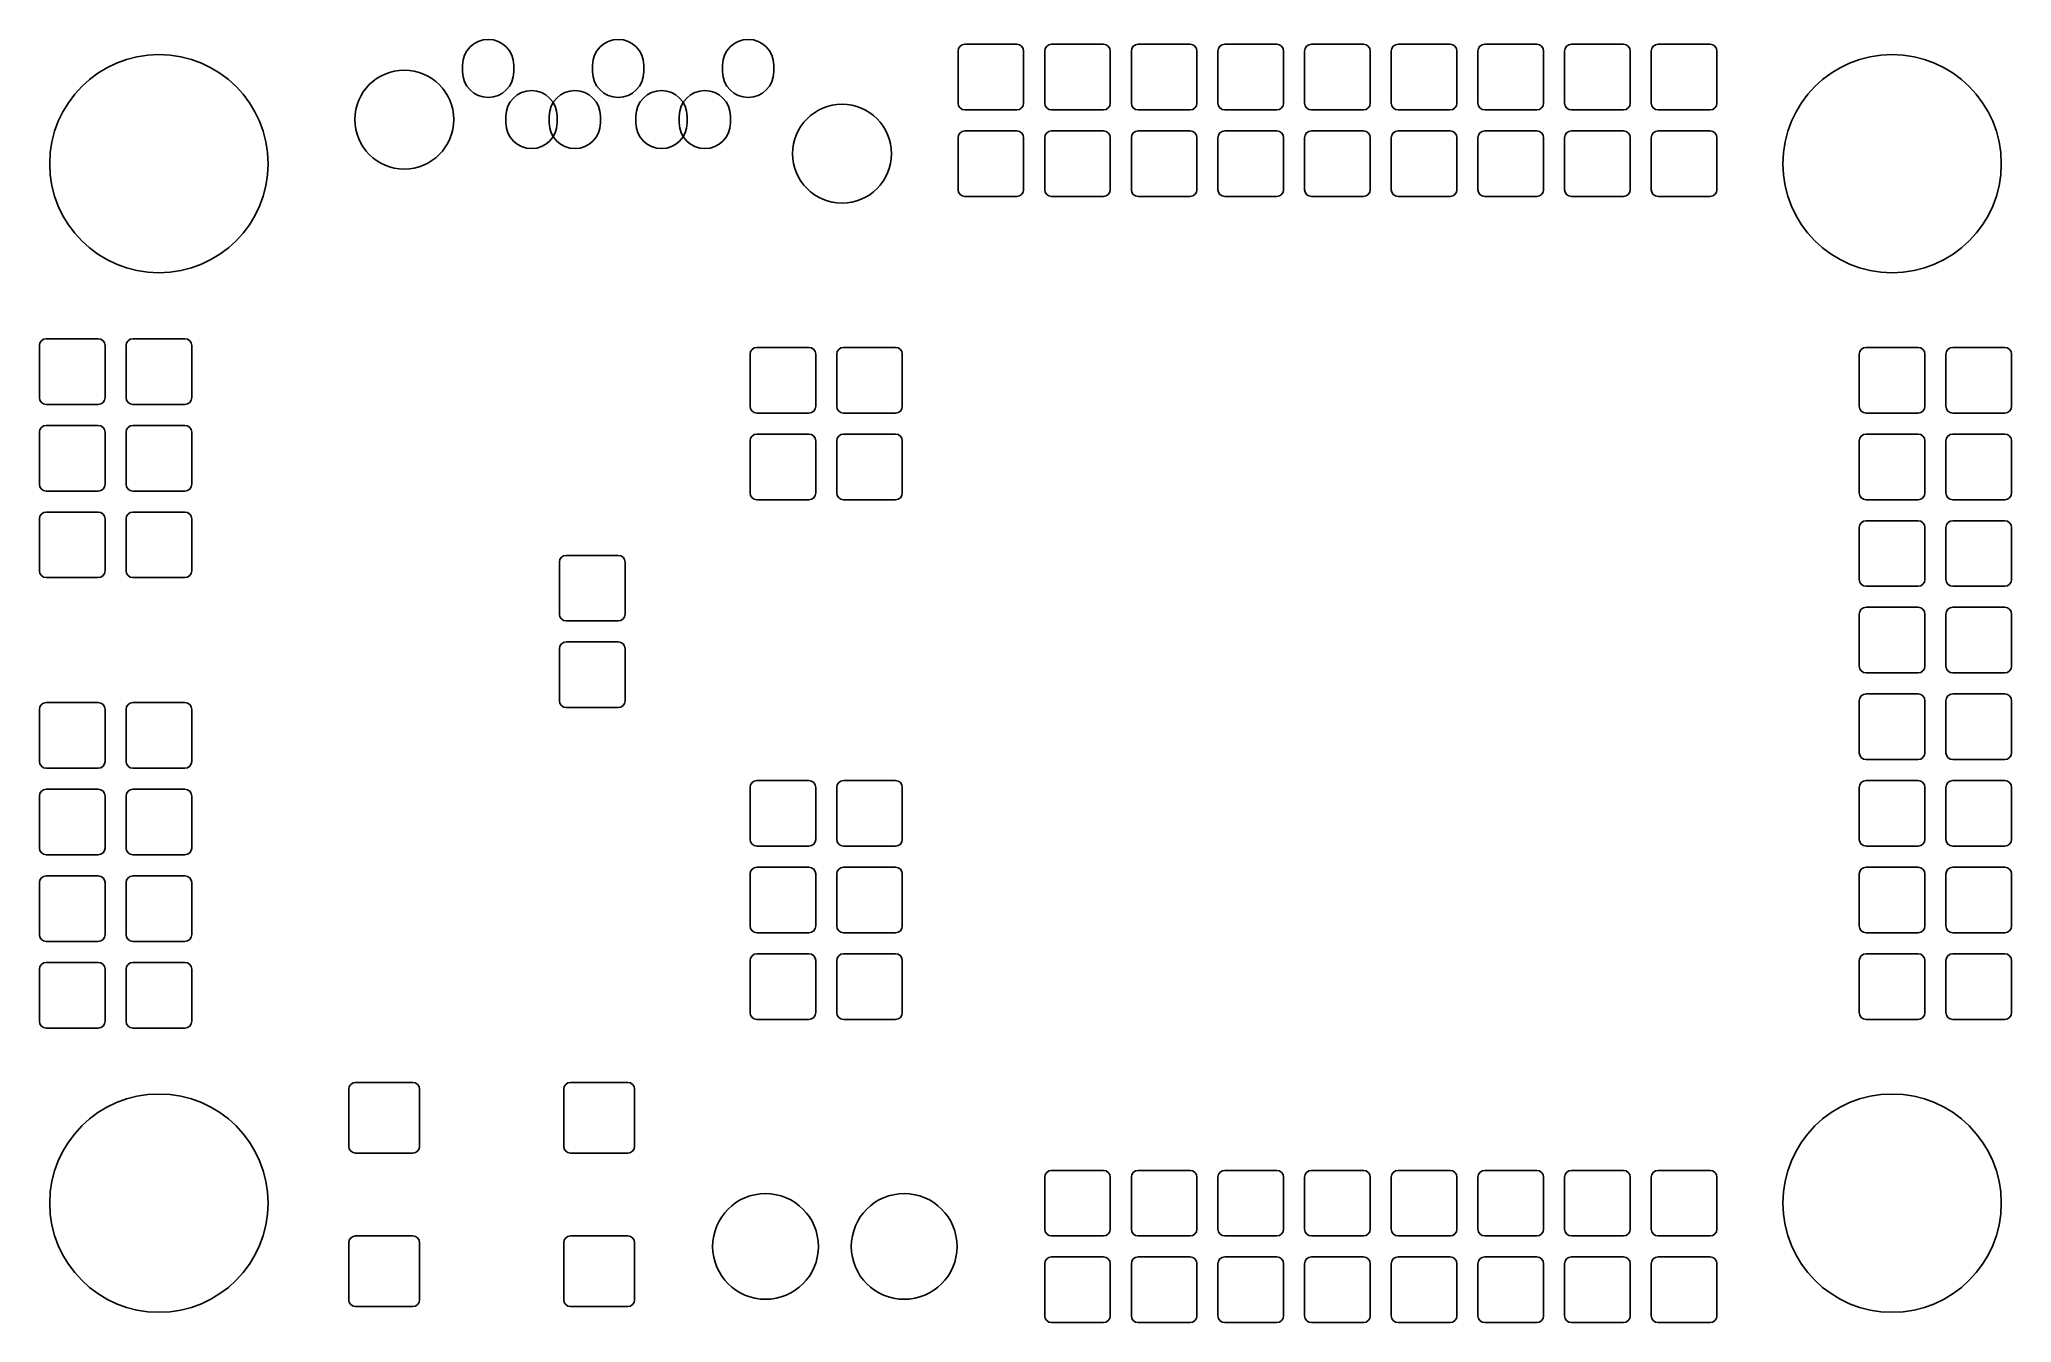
# Model space of a CAD drawing. Extents: x 6.25 to 8.53, y -5.53 to -4.05.
import ezdxf

# ---------------------------------------------------------------- set-up
doc = ezdxf.new("R2010")
doc.units = 0
doc.header["$MEASUREMENT"] = 0
doc.layers.add('BLACK', color=7, linetype='CONTINUOUS')

msp = doc.modelspace()

# ---------------------------------------------------------------- linework, layer by layer
at = {"layer": 'BLACK', "linetype": 'CONTINUOUS'}
for p, q in [((7.31213, -4.06), (7.31273, -4.05699)), ((7.31213, -4.12), (7.31213, -4.06)), ((7.31273, -4.05699), (7.31443, -4.05443)), ((7.31443, -4.05443), (7.31699, -4.05273)), ((7.31699, -4.05273), (7.32, -4.05213)), ((7.32, -4.05213), (7.38, -4.05213)), ((7.38, -4.05213), (7.38301, -4.05273)), ((7.38301, -4.05273), (7.38557, -4.05443)), ((7.38557, -4.05443), (7.38727, -4.05699)), ((7.38727, -4.05699), (7.38787, -4.06)), ((7.38787, -4.06), (7.38787, -4.12)), ((7.41213, -4.06), (7.41273, -4.05699)), ((7.41213, -4.12), (7.41213, -4.06)), ((7.41273, -4.05699), (7.41443, -4.05443)), ((7.41443, -4.05443), (7.41699, -4.05273)), ((7.41699, -4.05273), (7.42, -4.05213)), ((7.42, -4.05213), (7.48, -4.05213)), ((7.48, -4.05213), (7.48301, -4.05273)), ((7.48301, -4.05273), (7.48557, -4.05443)), ((7.48557, -4.05443), (7.48727, -4.05699)), ((7.48727, -4.05699), (7.48787, -4.06)), ((7.48787, -4.06), (7.48787, -4.12)), ((7.51213, -4.06), (7.51273, -4.05699)), ((7.51213, -4.12), (7.51213, -4.06)), ((7.51273, -4.05699), (7.51443, -4.05443)), ((7.51443, -4.05443), (7.51699, -4.05273)), ((7.51699, -4.05273), (7.52, -4.05213)), ((7.52, -4.05213), (7.58, -4.05213)), ((7.58, -4.05213), (7.58301, -4.05273)), ((7.58301, -4.05273), (7.58557, -4.05443)), ((7.58557, -4.05443), (7.58727, -4.05699)), ((7.58727, -4.05699), (7.58787, -4.06)), ((7.58787, -4.06), (7.58787, -4.12)), ((7.61213, -4.06), (7.61273, -4.05699)), ((7.61213, -4.12), (7.61213, -4.06)), ((7.61273, -4.05699), (7.61443, -4.05443)), ((7.61443, -4.05443), (7.61699, -4.05273)), ((7.61699, -4.05273), (7.62, -4.05213)), ((7.62, -4.05213), (7.68, -4.05213)), ((7.68, -4.05213), (7.68301, -4.05273)), ((7.68301, -4.05273), (7.68557, -4.05443)), ((7.68557, -4.05443), (7.68727, -4.05699)), ((7.68727, -4.05699), (7.68787, -4.06)), ((7.68787, -4.06), (7.68787, -4.12)), ((7.71213, -4.06), (7.71273, -4.05699)), ((7.71213, -4.12), (7.71213, -4.06)), ((7.71273, -4.05699), (7.71443, -4.05443)), ((7.71443, -4.05443), (7.71699, -4.05273)), ((7.71699, -4.05273), (7.72, -4.05213)), ((7.72, -4.05213), (7.78, -4.05213)), ((7.78, -4.05213), (7.78301, -4.05273)), ((7.78301, -4.05273), (7.78557, -4.05443)), ((7.78557, -4.05443), (7.78727, -4.05699)), ((7.78727, -4.05699), (7.78787, -4.06)), ((7.78787, -4.06), (7.78787, -4.12)), ((7.81213, -4.06), (7.81273, -4.05699)), ((7.81213, -4.12), (7.81213, -4.06)), ((7.81273, -4.05699), (7.81443, -4.05443)), ((7.81443, -4.05443), (7.81699, -4.05273)), ((7.81699, -4.05273), (7.82, -4.05213)), ((7.82, -4.05213), (7.88, -4.05213)), ((7.88, -4.05213), (7.88301, -4.05273)), ((7.88301, -4.05273), (7.88557, -4.05443)), ((7.88557, -4.05443), (7.88727, -4.05699)), ((7.88727, -4.05699), (7.88787, -4.06)), ((7.88787, -4.06), (7.88787, -4.12)), ((7.91213, -4.06), (7.91273, -4.05699)), ((7.91213, -4.12), (7.91213, -4.06)), ((7.91273, -4.05699), (7.91443, -4.05443)), ((7.91443, -4.05443), (7.91699, -4.05273)), ((7.91699, -4.05273), (7.92, -4.05213)), ((7.92, -4.05213), (7.98, -4.05213)), ((7.98, -4.05213), (7.98301, -4.05273)), ((7.98301, -4.05273), (7.98557, -4.05443)), ((7.98557, -4.05443), (7.98727, -4.05699)), ((7.98727, -4.05699), (7.98787, -4.06)), ((7.98787, -4.06), (7.98787, -4.12)), ((8.01213, -4.06), (8.01273, -4.05699)), ((8.01213, -4.12), (8.01213, -4.06)), ((8.01273, -4.05699), (8.01443, -4.05443)), ((8.01443, -4.05443), (8.01699, -4.05273)), ((8.01699, -4.05273), (8.02, -4.05213)), ((8.02, -4.05213), (8.08, -4.05213)), ((8.08, -4.05213), (8.08301, -4.05273)), ((8.08301, -4.05273), (8.08557, -4.05443)), ((8.08557, -4.05443), (8.08727, -4.05699)), ((8.08727, -4.05699), (8.08787, -4.06)), ((8.08787, -4.06), (8.08787, -4.12)), ((8.11213, -4.06), (8.11273, -4.05699)), ((8.11213, -4.12), (8.11213, -4.06)), ((8.11273, -4.05699), (8.11443, -4.05443)), ((8.11443, -4.05443), (8.11699, -4.05273)), ((8.11699, -4.05273), (8.12, -4.05213)), ((8.12, -4.05213), (8.18, -4.05213)), ((8.18, -4.05213), (8.18301, -4.05273)), ((8.18301, -4.05273), (8.18557, -4.05443)), ((8.18557, -4.05443), (8.18727, -4.05699)), ((8.18727, -4.05699), (8.18787, -4.06)), ((8.18787, -4.06), (8.18787, -4.12)), ((6.74047, -4.08394), (6.74047, -4.07606)), ((6.79953, -4.08394), (6.79953, -4.07606)), ((6.89047, -4.08394), (6.89047, -4.07606)), ((6.94953, -4.08394), (6.94953, -4.07606)), ((7.04047, -4.08394), (7.04047, -4.07606)), ((7.09953, -4.08394), (7.09953, -4.07606)), ((6.79047, -4.14299), (6.79047, -4.13512)), ((6.84047, -4.14299), (6.84047, -4.13512)), ((6.84953, -4.14299), (6.84953, -4.13512)), ((6.89953, -4.14299), (6.89953, -4.13512)), ((6.94047, -4.14299), (6.94047, -4.13512)), ((6.99047, -4.14299), (6.99047, -4.13512)), ((6.99953, -4.14299), (6.99953, -4.13512)), ((7.04953, -4.14299), (7.04953, -4.13512)), ((7.31273, -4.12301), (7.31213, -4.12)), ((7.31443, -4.12557), (7.31273, -4.12301)), ((7.31699, -4.12727), (7.31443, -4.12557)), ((7.32, -4.12787), (7.31699, -4.12727)), ((7.38, -4.12787), (7.32, -4.12787)), ((7.38301, -4.12727), (7.38, -4.12787)), ((7.38557, -4.12557), (7.38301, -4.12727)), ((7.38727, -4.12301), (7.38557, -4.12557)), ((7.38787, -4.12), (7.38727, -4.12301)), ((7.41273, -4.12301), (7.41213, -4.12)), ((7.41443, -4.12557), (7.41273, -4.12301)), ((7.41699, -4.12727), (7.41443, -4.12557)), ((7.42, -4.12787), (7.41699, -4.12727)), ((7.48, -4.12787), (7.42, -4.12787)), ((7.48301, -4.12727), (7.48, -4.12787)), ((7.48557, -4.12557), (7.48301, -4.12727)), ((7.48727, -4.12301), (7.48557, -4.12557)), ((7.48787, -4.12), (7.48727, -4.12301)), ((7.51273, -4.12301), (7.51213, -4.12)), ((7.51443, -4.12557), (7.51273, -4.12301)), ((7.51699, -4.12727), (7.51443, -4.12557)), ((7.52, -4.12787), (7.51699, -4.12727)), ((7.58, -4.12787), (7.52, -4.12787)), ((7.58301, -4.12727), (7.58, -4.12787)), ((7.58557, -4.12557), (7.58301, -4.12727)), ((7.58727, -4.12301), (7.58557, -4.12557)), ((7.58787, -4.12), (7.58727, -4.12301)), ((7.61273, -4.12301), (7.61213, -4.12)), ((7.61443, -4.12557), (7.61273, -4.12301)), ((7.61699, -4.12727), (7.61443, -4.12557)), ((7.62, -4.12787), (7.61699, -4.12727)), ((7.68, -4.12787), (7.62, -4.12787)), ((7.68301, -4.12727), (7.68, -4.12787)), ((7.68557, -4.12557), (7.68301, -4.12727)), ((7.68727, -4.12301), (7.68557, -4.12557)), ((7.68787, -4.12), (7.68727, -4.12301)), ((7.71273, -4.12301), (7.71213, -4.12)), ((7.71443, -4.12557), (7.71273, -4.12301)), ((7.71699, -4.12727), (7.71443, -4.12557)), ((7.72, -4.12787), (7.71699, -4.12727)), ((7.78, -4.12787), (7.72, -4.12787)), ((7.78301, -4.12727), (7.78, -4.12787)), ((7.78557, -4.12557), (7.78301, -4.12727)), ((7.78727, -4.12301), (7.78557, -4.12557)), ((7.78787, -4.12), (7.78727, -4.12301)), ((7.81273, -4.12301), (7.81213, -4.12)), ((7.81443, -4.12557), (7.81273, -4.12301)), ((7.81699, -4.12727), (7.81443, -4.12557)), ((7.82, -4.12787), (7.81699, -4.12727)), ((7.88, -4.12787), (7.82, -4.12787)), ((7.88301, -4.12727), (7.88, -4.12787)), ((7.88557, -4.12557), (7.88301, -4.12727)), ((7.88727, -4.12301), (7.88557, -4.12557)), ((7.88787, -4.12), (7.88727, -4.12301)), ((7.91273, -4.12301), (7.91213, -4.12)), ((7.91443, -4.12557), (7.91273, -4.12301)), ((7.91699, -4.12727), (7.91443, -4.12557)), ((7.92, -4.12787), (7.91699, -4.12727)), ((7.98, -4.12787), (7.92, -4.12787)), ((7.98301, -4.12727), (7.98, -4.12787)), ((7.98557, -4.12557), (7.98301, -4.12727)), ((7.98727, -4.12301), (7.98557, -4.12557)), ((7.98787, -4.12), (7.98727, -4.12301)), ((8.01273, -4.12301), (8.01213, -4.12)), ((8.01443, -4.12557), (8.01273, -4.12301)), ((8.01699, -4.12727), (8.01443, -4.12557)), ((8.02, -4.12787), (8.01699, -4.12727)), ((8.08, -4.12787), (8.02, -4.12787)), ((8.08301, -4.12727), (8.08, -4.12787)), ((8.08557, -4.12557), (8.08301, -4.12727)), ((8.08727, -4.12301), (8.08557, -4.12557)), ((8.08787, -4.12), (8.08727, -4.12301)), ((8.11273, -4.12301), (8.11213, -4.12)), ((8.11443, -4.12557), (8.11273, -4.12301)), ((8.11699, -4.12727), (8.11443, -4.12557)), ((8.12, -4.12787), (8.11699, -4.12727)), ((8.18, -4.12787), (8.12, -4.12787)), ((8.18301, -4.12727), (8.18, -4.12787)), ((8.18557, -4.12557), (8.18301, -4.12727)), ((8.18727, -4.12301), (8.18557, -4.12557)), ((8.18787, -4.12), (8.18727, -4.12301)), ((7.31213, -4.16), (7.31273, -4.15699)), ((7.31213, -4.22), (7.31213, -4.16)), ((7.31273, -4.15699), (7.31443, -4.15443)), ((7.31443, -4.15443), (7.31699, -4.15273)), ((7.31699, -4.15273), (7.32, -4.15213)), ((7.32, -4.15213), (7.38, -4.15213)), ((7.38, -4.15213), (7.38301, -4.15273)), ((7.38301, -4.15273), (7.38557, -4.15443)), ((7.38557, -4.15443), (7.38727, -4.15699)), ((7.38727, -4.15699), (7.38787, -4.16)), ((7.38787, -4.16), (7.38787, -4.22)), ((7.41213, -4.16), (7.41273, -4.15699)), ((7.41213, -4.22), (7.41213, -4.16)), ((7.41273, -4.15699), (7.41443, -4.15443)), ((7.41443, -4.15443), (7.41699, -4.15273)), ((7.41699, -4.15273), (7.42, -4.15213)), ((7.42, -4.15213), (7.48, -4.15213)), ((7.48, -4.15213), (7.48301, -4.15273)), ((7.48301, -4.15273), (7.48557, -4.15443)), ((7.48557, -4.15443), (7.48727, -4.15699)), ((7.48727, -4.15699), (7.48787, -4.16)), ((7.48787, -4.16), (7.48787, -4.22)), ((7.51213, -4.16), (7.51273, -4.15699)), ((7.51213, -4.22), (7.51213, -4.16)), ((7.51273, -4.15699), (7.51443, -4.15443)), ((7.51443, -4.15443), (7.51699, -4.15273)), ((7.51699, -4.15273), (7.52, -4.15213)), ((7.52, -4.15213), (7.58, -4.15213)), ((7.58, -4.15213), (7.58301, -4.15273)), ((7.58301, -4.15273), (7.58557, -4.15443)), ((7.58557, -4.15443), (7.58727, -4.15699)), ((7.58727, -4.15699), (7.58787, -4.16)), ((7.58787, -4.16), (7.58787, -4.22)), ((7.61213, -4.16), (7.61273, -4.15699)), ((7.61213, -4.22), (7.61213, -4.16)), ((7.61273, -4.15699), (7.61443, -4.15443)), ((7.61443, -4.15443), (7.61699, -4.15273)), ((7.61699, -4.15273), (7.62, -4.15213)), ((7.62, -4.15213), (7.68, -4.15213)), ((7.68, -4.15213), (7.68301, -4.15273)), ((7.68301, -4.15273), (7.68557, -4.15443)), ((7.68557, -4.15443), (7.68727, -4.15699)), ((7.68727, -4.15699), (7.68787, -4.16)), ((7.68787, -4.16), (7.68787, -4.22)), ((7.71213, -4.16), (7.71273, -4.15699)), ((7.71213, -4.22), (7.71213, -4.16)), ((7.71273, -4.15699), (7.71443, -4.15443)), ((7.71443, -4.15443), (7.71699, -4.15273)), ((7.71699, -4.15273), (7.72, -4.15213)), ((7.72, -4.15213), (7.78, -4.15213)), ((7.78, -4.15213), (7.78301, -4.15273)), ((7.78301, -4.15273), (7.78557, -4.15443)), ((7.78557, -4.15443), (7.78727, -4.15699)), ((7.78727, -4.15699), (7.78787, -4.16)), ((7.78787, -4.16), (7.78787, -4.22)), ((7.81213, -4.16), (7.81273, -4.15699)), ((7.81213, -4.22), (7.81213, -4.16)), ((7.81273, -4.15699), (7.81443, -4.15443)), ((7.81443, -4.15443), (7.81699, -4.15273)), ((7.81699, -4.15273), (7.82, -4.15213)), ((7.82, -4.15213), (7.88, -4.15213)), ((7.88, -4.15213), (7.88301, -4.15273)), ((7.88301, -4.15273), (7.88557, -4.15443)), ((7.88557, -4.15443), (7.88727, -4.15699)), ((7.88727, -4.15699), (7.88787, -4.16)), ((7.88787, -4.16), (7.88787, -4.22)), ((7.91213, -4.16), (7.91273, -4.15699)), ((7.91213, -4.22), (7.91213, -4.16)), ((7.91273, -4.15699), (7.91443, -4.15443)), ((7.91443, -4.15443), (7.91699, -4.15273)), ((7.91699, -4.15273), (7.92, -4.15213)), ((7.92, -4.15213), (7.98, -4.15213)), ((7.98, -4.15213), (7.98301, -4.15273)), ((7.98301, -4.15273), (7.98557, -4.15443)), ((7.98557, -4.15443), (7.98727, -4.15699)), ((7.98727, -4.15699), (7.98787, -4.16)), ((7.98787, -4.16), (7.98787, -4.22)), ((8.01213, -4.16), (8.01273, -4.15699)), ((8.01213, -4.22), (8.01213, -4.16)), ((8.01273, -4.15699), (8.01443, -4.15443)), ((8.01443, -4.15443), (8.01699, -4.15273)), ((8.01699, -4.15273), (8.02, -4.15213)), ((8.02, -4.15213), (8.08, -4.15213)), ((8.08, -4.15213), (8.08301, -4.15273)), ((8.08301, -4.15273), (8.08557, -4.15443)), ((8.08557, -4.15443), (8.08727, -4.15699)), ((8.08727, -4.15699), (8.08787, -4.16)), ((8.08787, -4.16), (8.08787, -4.22)), ((8.11213, -4.16), (8.11273, -4.15699)), ((8.11213, -4.22), (8.11213, -4.16)), ((8.11273, -4.15699), (8.11443, -4.15443)), ((8.11443, -4.15443), (8.11699, -4.15273)), ((8.11699, -4.15273), (8.12, -4.15213)), ((8.12, -4.15213), (8.18, -4.15213)), ((8.18, -4.15213), (8.18301, -4.15273)), ((8.18301, -4.15273), (8.18557, -4.15443)), ((8.18557, -4.15443), (8.18727, -4.15699)), ((8.18727, -4.15699), (8.18787, -4.16)), ((8.18787, -4.16), (8.18787, -4.22)), ((7.31273, -4.22301), (7.31213, -4.22)), ((7.31443, -4.22557), (7.31273, -4.22301)), ((7.31699, -4.22727), (7.31443, -4.22557)), ((7.32, -4.22787), (7.31699, -4.22727)), ((7.38, -4.22787), (7.32, -4.22787)), ((7.38301, -4.22727), (7.38, -4.22787)), ((7.38557, -4.22557), (7.38301, -4.22727)), ((7.38727, -4.22301), (7.38557, -4.22557)), ((7.38787, -4.22), (7.38727, -4.22301)), ((7.41273, -4.22301), (7.41213, -4.22)), ((7.41443, -4.22557), (7.41273, -4.22301)), ((7.41699, -4.22727), (7.41443, -4.22557)), ((7.42, -4.22787), (7.41699, -4.22727)), ((7.48, -4.22787), (7.42, -4.22787)), ((7.48301, -4.22727), (7.48, -4.22787)), ((7.48557, -4.22557), (7.48301, -4.22727)), ((7.48727, -4.22301), (7.48557, -4.22557)), ((7.48787, -4.22), (7.48727, -4.22301)), ((7.51273, -4.22301), (7.51213, -4.22)), ((7.51443, -4.22557), (7.51273, -4.22301)), ((7.51699, -4.22727), (7.51443, -4.22557)), ((7.52, -4.22787), (7.51699, -4.22727)), ((7.58, -4.22787), (7.52, -4.22787)), ((7.58301, -4.22727), (7.58, -4.22787)), ((7.58557, -4.22557), (7.58301, -4.22727)), ((7.58727, -4.22301), (7.58557, -4.22557)), ((7.58787, -4.22), (7.58727, -4.22301)), ((7.61273, -4.22301), (7.61213, -4.22)), ((7.61443, -4.22557), (7.61273, -4.22301)), ((7.61699, -4.22727), (7.61443, -4.22557)), ((7.62, -4.22787), (7.61699, -4.22727)), ((7.68, -4.22787), (7.62, -4.22787)), ((7.68301, -4.22727), (7.68, -4.22787)), ((7.68557, -4.22557), (7.68301, -4.22727)), ((7.68727, -4.22301), (7.68557, -4.22557)), ((7.68787, -4.22), (7.68727, -4.22301)), ((7.71273, -4.22301), (7.71213, -4.22)), ((7.71443, -4.22557), (7.71273, -4.22301)), ((7.71699, -4.22727), (7.71443, -4.22557)), ((7.72, -4.22787), (7.71699, -4.22727)), ((7.78, -4.22787), (7.72, -4.22787)), ((7.78301, -4.22727), (7.78, -4.22787)), ((7.78557, -4.22557), (7.78301, -4.22727)), ((7.78727, -4.22301), (7.78557, -4.22557)), ((7.78787, -4.22), (7.78727, -4.22301)), ((7.81273, -4.22301), (7.81213, -4.22)), ((7.81443, -4.22557), (7.81273, -4.22301)), ((7.81699, -4.22727), (7.81443, -4.22557)), ((7.82, -4.22787), (7.81699, -4.22727)), ((7.88, -4.22787), (7.82, -4.22787)), ((7.88301, -4.22727), (7.88, -4.22787)), ((7.88557, -4.22557), (7.88301, -4.22727)), ((7.88727, -4.22301), (7.88557, -4.22557)), ((7.88787, -4.22), (7.88727, -4.22301)), ((7.91273, -4.22301), (7.91213, -4.22)), ((7.91443, -4.22557), (7.91273, -4.22301)), ((7.91699, -4.22727), (7.91443, -4.22557)), ((7.92, -4.22787), (7.91699, -4.22727)), ((7.98, -4.22787), (7.92, -4.22787)), ((7.98301, -4.22727), (7.98, -4.22787)), ((7.98557, -4.22557), (7.98301, -4.22727)), ((7.98727, -4.22301), (7.98557, -4.22557)), ((7.98787, -4.22), (7.98727, -4.22301)), ((8.01273, -4.22301), (8.01213, -4.22)), ((8.01443, -4.22557), (8.01273, -4.22301)), ((8.01699, -4.22727), (8.01443, -4.22557)), ((8.02, -4.22787), (8.01699, -4.22727)), ((8.08, -4.22787), (8.02, -4.22787)), ((8.08301, -4.22727), (8.08, -4.22787)), ((8.08557, -4.22557), (8.08301, -4.22727)), ((8.08727, -4.22301), (8.08557, -4.22557)), ((8.08787, -4.22), (8.08727, -4.22301)), ((8.11273, -4.22301), (8.11213, -4.22)), ((8.11443, -4.22557), (8.11273, -4.22301)), ((8.11699, -4.22727), (8.11443, -4.22557)), ((8.12, -4.22787), (8.11699, -4.22727)), ((8.18, -4.22787), (8.12, -4.22787)), ((8.18301, -4.22727), (8.18, -4.22787)), ((8.18557, -4.22557), (8.18301, -4.22727)), ((8.18727, -4.22301), (8.18557, -4.22557)), ((8.18787, -4.22), (8.18727, -4.22301)), ((6.25699, -4.39273), (6.26, -4.39213)), ((6.26, -4.39213), (6.32, -4.39213)), ((6.32, -4.39213), (6.32301, -4.39273)), ((6.35699, -4.39273), (6.36, -4.39213)), ((6.36, -4.39213), (6.42, -4.39213)), ((6.42, -4.39213), (6.42301, -4.39273)), ((6.25213, -4.4), (6.25273, -4.39699)), ((6.25213, -4.46), (6.25213, -4.4)), ((6.25273, -4.39699), (6.25443, -4.39443)), ((6.25443, -4.39443), (6.25699, -4.39273)), ((6.32301, -4.39273), (6.32557, -4.39443)), ((6.32557, -4.39443), (6.32727, -4.39699)), ((6.32727, -4.39699), (6.32787, -4.4)), ((6.32787, -4.4), (6.32787, -4.46)), ((6.35213, -4.4), (6.35273, -4.39699)), ((6.35213, -4.46), (6.35213, -4.4)), ((6.35273, -4.39699), (6.35443, -4.39443)), ((6.35443, -4.39443), (6.35699, -4.39273)), ((6.42301, -4.39273), (6.42557, -4.39443)), ((6.42557, -4.39443), (6.42727, -4.39699)), ((6.42727, -4.39699), (6.42787, -4.4)), ((6.42787, -4.4), (6.42787, -4.46)), ((7.07213, -4.41), (7.07273, -4.40699)), ((7.07213, -4.47), (7.07213, -4.41)), ((7.07273, -4.40699), (7.07443, -4.40443)), ((7.07443, -4.40443), (7.07699, -4.40273)), ((7.07699, -4.40273), (7.08, -4.40213)), ((7.08, -4.40213), (7.14, -4.40213)), ((7.14, -4.40213), (7.14301, -4.40273)), ((7.14301, -4.40273), (7.14557, -4.40443)), ((7.14557, -4.40443), (7.14727, -4.40699)), ((7.14727, -4.40699), (7.14787, -4.41)), ((7.14787, -4.41), (7.14787, -4.47)), ((7.17213, -4.41), (7.17273, -4.40699)), ((7.17213, -4.47), (7.17213, -4.41)), ((7.17273, -4.40699), (7.17443, -4.40443)), ((7.17443, -4.40443), (7.17699, -4.40273)), ((7.17699, -4.40273), (7.18, -4.40213)), ((7.18, -4.40213), (7.24, -4.40213)), ((7.24, -4.40213), (7.24301, -4.40273)), ((7.24301, -4.40273), (7.24557, -4.40443)), ((7.24557, -4.40443), (7.24727, -4.40699)), ((7.24727, -4.40699), (7.24787, -4.41)), ((7.24787, -4.41), (7.24787, -4.47)), ((8.35213, -4.41), (8.35273, -4.40699)), ((8.35213, -4.47), (8.35213, -4.41)), ((8.35273, -4.40699), (8.35443, -4.40443)), ((8.35443, -4.40443), (8.35699, -4.40273)), ((8.35699, -4.40273), (8.36, -4.40213)), ((8.36, -4.40213), (8.42, -4.40213)), ((8.42, -4.40213), (8.42301, -4.40273)), ((8.42301, -4.40273), (8.42557, -4.40443)), ((8.42557, -4.40443), (8.42727, -4.40699)), ((8.42727, -4.40699), (8.42787, -4.41)), ((8.42787, -4.41), (8.42787, -4.47)), ((8.45213, -4.41), (8.45273, -4.40699)), ((8.45213, -4.47), (8.45213, -4.41)), ((8.45273, -4.40699), (8.45443, -4.40443)), ((8.45443, -4.40443), (8.45699, -4.40273)), ((8.45699, -4.40273), (8.46, -4.40213)), ((8.46, -4.40213), (8.52, -4.40213)), ((8.52, -4.40213), (8.52301, -4.40273)), ((8.52301, -4.40273), (8.52557, -4.40443)), ((8.52557, -4.40443), (8.52727, -4.40699)), ((8.52727, -4.40699), (8.52787, -4.41)), ((8.52787, -4.41), (8.52787, -4.47)), ((6.25273, -4.46301), (6.25213, -4.46)), ((6.32787, -4.46), (6.32727, -4.46301)), ((6.35273, -4.46301), (6.35213, -4.46)), ((6.42787, -4.46), (6.42727, -4.46301)), ((6.25443, -4.46557), (6.25273, -4.46301)), ((6.25699, -4.46727), (6.25443, -4.46557)), ((6.26, -4.46787), (6.25699, -4.46727)), ((6.32, -4.46787), (6.26, -4.46787)), ((6.32301, -4.46727), (6.32, -4.46787)), ((6.32557, -4.46557), (6.32301, -4.46727)), ((6.32727, -4.46301), (6.32557, -4.46557)), ((6.35443, -4.46557), (6.35273, -4.46301)), ((6.35699, -4.46727), (6.35443, -4.46557)), ((6.36, -4.46787), (6.35699, -4.46727)), ((6.42, -4.46787), (6.36, -4.46787)), ((6.42301, -4.46727), (6.42, -4.46787)), ((6.42557, -4.46557), (6.42301, -4.46727)), ((6.42727, -4.46301), (6.42557, -4.46557)), ((7.07273, -4.47301), (7.07213, -4.47)), ((7.07443, -4.47557), (7.07273, -4.47301)), ((7.07699, -4.47727), (7.07443, -4.47557)), ((7.08, -4.47787), (7.07699, -4.47727)), ((7.14, -4.47787), (7.08, -4.47787)), ((7.14301, -4.47727), (7.14, -4.47787)), ((7.14557, -4.47557), (7.14301, -4.47727)), ((7.14727, -4.47301), (7.14557, -4.47557)), ((7.14787, -4.47), (7.14727, -4.47301)), ((7.17273, -4.47301), (7.17213, -4.47)), ((7.17443, -4.47557), (7.17273, -4.47301)), ((7.17699, -4.47727), (7.17443, -4.47557)), ((7.18, -4.47787), (7.17699, -4.47727)), ((7.24, -4.47787), (7.18, -4.47787)), ((7.24301, -4.47727), (7.24, -4.47787)), ((7.24557, -4.47557), (7.24301, -4.47727)), ((7.24727, -4.47301), (7.24557, -4.47557)), ((7.24787, -4.47), (7.24727, -4.47301)), ((8.35273, -4.47301), (8.35213, -4.47)), ((8.35443, -4.47557), (8.35273, -4.47301)), ((8.35699, -4.47727), (8.35443, -4.47557)), ((8.36, -4.47787), (8.35699, -4.47727)), ((8.42, -4.47787), (8.36, -4.47787)), ((8.42301, -4.47727), (8.42, -4.47787)), ((8.42557, -4.47557), (8.42301, -4.47727)), ((8.42727, -4.47301), (8.42557, -4.47557)), ((8.42787, -4.47), (8.42727, -4.47301)), ((8.45273, -4.47301), (8.45213, -4.47)), ((8.45443, -4.47557), (8.45273, -4.47301)), ((8.45699, -4.47727), (8.45443, -4.47557)), ((8.46, -4.47787), (8.45699, -4.47727)), ((8.52, -4.47787), (8.46, -4.47787)), ((8.52301, -4.47727), (8.52, -4.47787)), ((8.52557, -4.47557), (8.52301, -4.47727)), ((8.52727, -4.47301), (8.52557, -4.47557)), ((8.52787, -4.47), (8.52727, -4.47301)), ((6.25213, -4.5), (6.25273, -4.49699)), ((6.25213, -4.56), (6.25213, -4.5)), ((6.25273, -4.49699), (6.25443, -4.49443)), ((6.25443, -4.49443), (6.25699, -4.49273)), ((6.25699, -4.49273), (6.26, -4.49213)), ((6.26, -4.49213), (6.32, -4.49213)), ((6.32, -4.49213), (6.32301, -4.49273)), ((6.32301, -4.49273), (6.32557, -4.49443)), ((6.32557, -4.49443), (6.32727, -4.49699)), ((6.32727, -4.49699), (6.32787, -4.5)), ((6.32787, -4.5), (6.32787, -4.56)), ((6.35213, -4.5), (6.35273, -4.49699)), ((6.35213, -4.56), (6.35213, -4.5)), ((6.35273, -4.49699), (6.35443, -4.49443)), ((6.35443, -4.49443), (6.35699, -4.49273)), ((6.35699, -4.49273), (6.36, -4.49213)), ((6.36, -4.49213), (6.42, -4.49213)), ((6.42, -4.49213), (6.42301, -4.49273)), ((6.42301, -4.49273), (6.42557, -4.49443)), ((6.42557, -4.49443), (6.42727, -4.49699)), ((6.42727, -4.49699), (6.42787, -4.5)), ((6.42787, -4.5), (6.42787, -4.56)), ((7.07273, -4.50699), (7.07443, -4.50443)), ((7.07443, -4.50443), (7.07699, -4.50273)), ((7.07699, -4.50273), (7.08, -4.50213)), ((7.08, -4.50213), (7.14, -4.50213)), ((7.14, -4.50213), (7.14301, -4.50273)), ((7.14301, -4.50273), (7.14557, -4.50443)), ((7.14557, -4.50443), (7.14727, -4.50699)), ((7.17273, -4.50699), (7.17443, -4.50443)), ((7.17443, -4.50443), (7.17699, -4.50273)), ((7.17699, -4.50273), (7.18, -4.50213)), ((7.18, -4.50213), (7.24, -4.50213)), ((7.24, -4.50213), (7.24301, -4.50273)), ((7.24301, -4.50273), (7.24557, -4.50443)), ((7.24557, -4.50443), (7.24727, -4.50699)), ((8.35273, -4.50699), (8.35443, -4.50443)), ((8.35443, -4.50443), (8.35699, -4.50273)), ((8.35699, -4.50273), (8.36, -4.50213)), ((8.36, -4.50213), (8.42, -4.50213)), ((8.42, -4.50213), (8.42301, -4.50273)), ((8.42301, -4.50273), (8.42557, -4.50443)), ((8.42557, -4.50443), (8.42727, -4.50699)), ((8.45273, -4.50699), (8.45443, -4.50443)), ((8.45443, -4.50443), (8.45699, -4.50273)), ((8.45699, -4.50273), (8.46, -4.50213)), ((8.46, -4.50213), (8.52, -4.50213)), ((8.52, -4.50213), (8.52301, -4.50273)), ((8.52301, -4.50273), (8.52557, -4.50443)), ((8.52557, -4.50443), (8.52727, -4.50699)), ((7.07213, -4.51), (7.07273, -4.50699)), ((7.07213, -4.57), (7.07213, -4.51)), ((7.14727, -4.50699), (7.14787, -4.51)), ((7.14787, -4.51), (7.14787, -4.57)), ((7.17213, -4.51), (7.17273, -4.50699)), ((7.17213, -4.57), (7.17213, -4.51)), ((7.24727, -4.50699), (7.24787, -4.51)), ((7.24787, -4.51), (7.24787, -4.57)), ((8.35213, -4.51), (8.35273, -4.50699)), ((8.35213, -4.57), (8.35213, -4.51)), ((8.42727, -4.50699), (8.42787, -4.51)), ((8.42787, -4.51), (8.42787, -4.57)), ((8.45213, -4.51), (8.45273, -4.50699)), ((8.45213, -4.57), (8.45213, -4.51)), ((8.52727, -4.50699), (8.52787, -4.51)), ((8.52787, -4.51), (8.52787, -4.57)), ((6.25273, -4.56301), (6.25213, -4.56)), ((6.25443, -4.56557), (6.25273, -4.56301)), ((6.25699, -4.56727), (6.25443, -4.56557)), ((6.26, -4.56787), (6.25699, -4.56727)), ((6.32, -4.56787), (6.26, -4.56787)), ((6.32301, -4.56727), (6.32, -4.56787)), ((6.32557, -4.56557), (6.32301, -4.56727)), ((6.32727, -4.56301), (6.32557, -4.56557)), ((6.32787, -4.56), (6.32727, -4.56301)), ((6.35273, -4.56301), (6.35213, -4.56)), ((6.35443, -4.56557), (6.35273, -4.56301)), ((6.35699, -4.56727), (6.35443, -4.56557)), ((6.36, -4.56787), (6.35699, -4.56727)), ((6.42, -4.56787), (6.36, -4.56787)), ((6.42301, -4.56727), (6.42, -4.56787)), ((6.42557, -4.56557), (6.42301, -4.56727)), ((6.42727, -4.56301), (6.42557, -4.56557)), ((6.42787, -4.56), (6.42727, -4.56301)), ((7.07273, -4.57301), (7.07213, -4.57)), ((7.07443, -4.57557), (7.07273, -4.57301)), ((7.14727, -4.57301), (7.14557, -4.57557)), ((7.14787, -4.57), (7.14727, -4.57301)), ((7.17273, -4.57301), (7.17213, -4.57)), ((7.17443, -4.57557), (7.17273, -4.57301)), ((7.24727, -4.57301), (7.24557, -4.57557)), ((7.24787, -4.57), (7.24727, -4.57301)), ((8.35273, -4.57301), (8.35213, -4.57)), ((8.35443, -4.57557), (8.35273, -4.57301)), ((8.42727, -4.57301), (8.42557, -4.57557)), ((8.42787, -4.57), (8.42727, -4.57301)), ((8.45273, -4.57301), (8.45213, -4.57)), ((8.45443, -4.57557), (8.45273, -4.57301)), ((8.52727, -4.57301), (8.52557, -4.57557)), ((8.52787, -4.57), (8.52727, -4.57301)), ((6.25213, -4.6), (6.25273, -4.59699)), ((6.25273, -4.59699), (6.25443, -4.59443)), ((6.25443, -4.59443), (6.25699, -4.59273)), ((6.25699, -4.59273), (6.26, -4.59213)), ((6.26, -4.59213), (6.32, -4.59213)), ((6.32, -4.59213), (6.32301, -4.59273)), ((6.32301, -4.59273), (6.32557, -4.59443)), ((6.32557, -4.59443), (6.32727, -4.59699)), ((6.32727, -4.59699), (6.32787, -4.6)), ((6.35213, -4.6), (6.35273, -4.59699)), ((6.35273, -4.59699), (6.35443, -4.59443)), ((6.35443, -4.59443), (6.35699, -4.59273)), ((6.35699, -4.59273), (6.36, -4.59213)), ((6.36, -4.59213), (6.42, -4.59213)), ((6.42, -4.59213), (6.42301, -4.59273)), ((6.42301, -4.59273), (6.42557, -4.59443)), ((6.42557, -4.59443), (6.42727, -4.59699)), ((6.42727, -4.59699), (6.42787, -4.6)), ((7.07699, -4.57727), (7.07443, -4.57557)), ((7.08, -4.57787), (7.07699, -4.57727)), ((7.14, -4.57787), (7.08, -4.57787)), ((7.14301, -4.57727), (7.14, -4.57787)), ((7.14557, -4.57557), (7.14301, -4.57727)), ((7.17699, -4.57727), (7.17443, -4.57557)), ((7.18, -4.57787), (7.17699, -4.57727)), ((7.24, -4.57787), (7.18, -4.57787)), ((7.24301, -4.57727), (7.24, -4.57787)), ((7.24557, -4.57557), (7.24301, -4.57727)), ((8.35699, -4.57727), (8.35443, -4.57557)), ((8.36, -4.57787), (8.35699, -4.57727)), ((8.42, -4.57787), (8.36, -4.57787)), ((8.42301, -4.57727), (8.42, -4.57787)), ((8.42557, -4.57557), (8.42301, -4.57727)), ((8.45699, -4.57727), (8.45443, -4.57557)), ((8.46, -4.57787), (8.45699, -4.57727)), ((8.52, -4.57787), (8.46, -4.57787)), ((8.52301, -4.57727), (8.52, -4.57787)), ((8.52557, -4.57557), (8.52301, -4.57727)), ((6.25213, -4.66), (6.25213, -4.6)), ((6.32787, -4.6), (6.32787, -4.66)), ((6.35213, -4.66), (6.35213, -4.6)), ((6.42787, -4.6), (6.42787, -4.66)), ((8.35213, -4.61), (8.35273, -4.60699)), ((8.35213, -4.67), (8.35213, -4.61)), ((8.35273, -4.60699), (8.35443, -4.60443)), ((8.35443, -4.60443), (8.35699, -4.60273)), ((8.35699, -4.60273), (8.36, -4.60213)), ((8.36, -4.60213), (8.42, -4.60213)), ((8.42, -4.60213), (8.42301, -4.60273)), ((8.42301, -4.60273), (8.42557, -4.60443)), ((8.42557, -4.60443), (8.42727, -4.60699)), ((8.42727, -4.60699), (8.42787, -4.61)), ((8.42787, -4.61), (8.42787, -4.67)), ((8.45213, -4.61), (8.45273, -4.60699)), ((8.45213, -4.67), (8.45213, -4.61)), ((8.45273, -4.60699), (8.45443, -4.60443)), ((8.45443, -4.60443), (8.45699, -4.60273)), ((8.45699, -4.60273), (8.46, -4.60213)), ((8.46, -4.60213), (8.52, -4.60213)), ((8.52, -4.60213), (8.52301, -4.60273)), ((8.52301, -4.60273), (8.52557, -4.60443)), ((8.52557, -4.60443), (8.52727, -4.60699)), ((8.52727, -4.60699), (8.52787, -4.61)), ((8.52787, -4.61), (8.52787, -4.67)), ((6.85699, -4.64273), (6.86, -4.64213)), ((6.86, -4.64213), (6.92, -4.64213)), ((6.92, -4.64213), (6.92301, -4.64273)), ((6.25273, -4.66301), (6.25213, -4.66)), ((6.25443, -4.66557), (6.25273, -4.66301)), ((6.32727, -4.66301), (6.32557, -4.66557)), ((6.32787, -4.66), (6.32727, -4.66301)), ((6.35273, -4.66301), (6.35213, -4.66)), ((6.35443, -4.66557), (6.35273, -4.66301)), ((6.42727, -4.66301), (6.42557, -4.66557)), ((6.42787, -4.66), (6.42727, -4.66301)), ((6.85213, -4.65), (6.85273, -4.64699)), ((6.85213, -4.71), (6.85213, -4.65)), ((6.85273, -4.64699), (6.85443, -4.64443)), ((6.85443, -4.64443), (6.85699, -4.64273)), ((6.92301, -4.64273), (6.92557, -4.64443)), ((6.92557, -4.64443), (6.92727, -4.64699)), ((6.92727, -4.64699), (6.92787, -4.65)), ((6.92787, -4.65), (6.92787, -4.71)), ((6.25699, -4.66727), (6.25443, -4.66557)), ((6.26, -4.66787), (6.25699, -4.66727)), ((6.32, -4.66787), (6.26, -4.66787)), ((6.32301, -4.66727), (6.32, -4.66787)), ((6.32557, -4.66557), (6.32301, -4.66727)), ((6.35699, -4.66727), (6.35443, -4.66557)), ((6.36, -4.66787), (6.35699, -4.66727)), ((6.42, -4.66787), (6.36, -4.66787)), ((6.42301, -4.66727), (6.42, -4.66787)), ((6.42557, -4.66557), (6.42301, -4.66727)), ((8.35273, -4.67301), (8.35213, -4.67)), ((8.35443, -4.67557), (8.35273, -4.67301)), ((8.35699, -4.67727), (8.35443, -4.67557)), ((8.36, -4.67787), (8.35699, -4.67727)), ((8.42, -4.67787), (8.36, -4.67787)), ((8.42301, -4.67727), (8.42, -4.67787)), ((8.42557, -4.67557), (8.42301, -4.67727)), ((8.42727, -4.67301), (8.42557, -4.67557)), ((8.42787, -4.67), (8.42727, -4.67301)), ((8.45273, -4.67301), (8.45213, -4.67)), ((8.45443, -4.67557), (8.45273, -4.67301)), ((8.45699, -4.67727), (8.45443, -4.67557)), ((8.46, -4.67787), (8.45699, -4.67727)), ((8.52, -4.67787), (8.46, -4.67787)), ((8.52301, -4.67727), (8.52, -4.67787)), ((8.52557, -4.67557), (8.52301, -4.67727)), ((8.52727, -4.67301), (8.52557, -4.67557)), ((8.52787, -4.67), (8.52727, -4.67301)), ((6.85273, -4.71301), (6.85213, -4.71)), ((6.92787, -4.71), (6.92727, -4.71301)), ((8.35213, -4.71), (8.35273, -4.70699)), ((8.35213, -4.77), (8.35213, -4.71)), ((8.35273, -4.70699), (8.35443, -4.70443)), ((8.35443, -4.70443), (8.35699, -4.70273)), ((8.35699, -4.70273), (8.36, -4.70213)), ((8.36, -4.70213), (8.42, -4.70213)), ((8.42, -4.70213), (8.42301, -4.70273)), ((8.42301, -4.70273), (8.42557, -4.70443)), ((8.42557, -4.70443), (8.42727, -4.70699)), ((8.42727, -4.70699), (8.42787, -4.71)), ((8.42787, -4.71), (8.42787, -4.77)), ((8.45213, -4.71), (8.45273, -4.70699)), ((8.45213, -4.77), (8.45213, -4.71)), ((8.45273, -4.70699), (8.45443, -4.70443)), ((8.45443, -4.70443), (8.45699, -4.70273)), ((8.45699, -4.70273), (8.46, -4.70213)), ((8.46, -4.70213), (8.52, -4.70213)), ((8.52, -4.70213), (8.52301, -4.70273)), ((8.52301, -4.70273), (8.52557, -4.70443)), ((8.52557, -4.70443), (8.52727, -4.70699)), ((8.52727, -4.70699), (8.52787, -4.71)), ((8.52787, -4.71), (8.52787, -4.77)), ((6.85443, -4.71557), (6.85273, -4.71301)), ((6.85699, -4.71727), (6.85443, -4.71557)), ((6.86, -4.71787), (6.85699, -4.71727)), ((6.92, -4.71787), (6.86, -4.71787)), ((6.92301, -4.71727), (6.92, -4.71787)), ((6.92557, -4.71557), (6.92301, -4.71727)), ((6.92727, -4.71301), (6.92557, -4.71557)), ((6.85213, -4.75), (6.85273, -4.74699)), ((6.85213, -4.81), (6.85213, -4.75)), ((6.85273, -4.74699), (6.85443, -4.74443)), ((6.85443, -4.74443), (6.85699, -4.74273)), ((6.85699, -4.74273), (6.86, -4.74213)), ((6.86, -4.74213), (6.92, -4.74213)), ((6.92, -4.74213), (6.92301, -4.74273)), ((6.92301, -4.74273), (6.92557, -4.74443)), ((6.92557, -4.74443), (6.92727, -4.74699)), ((6.92727, -4.74699), (6.92787, -4.75)), ((6.92787, -4.75), (6.92787, -4.81)), ((8.35273, -4.77301), (8.35213, -4.77)), ((8.35443, -4.77557), (8.35273, -4.77301)), ((8.35699, -4.77727), (8.35443, -4.77557)), ((8.36, -4.77787), (8.35699, -4.77727)), ((8.42, -4.77787), (8.36, -4.77787)), ((8.42301, -4.77727), (8.42, -4.77787)), ((8.42557, -4.77557), (8.42301, -4.77727)), ((8.42727, -4.77301), (8.42557, -4.77557)), ((8.42787, -4.77), (8.42727, -4.77301)), ((8.45273, -4.77301), (8.45213, -4.77)), ((8.45443, -4.77557), (8.45273, -4.77301)), ((8.45699, -4.77727), (8.45443, -4.77557)), ((8.46, -4.77787), (8.45699, -4.77727)), ((8.52, -4.77787), (8.46, -4.77787)), ((8.52301, -4.77727), (8.52, -4.77787)), ((8.52557, -4.77557), (8.52301, -4.77727)), ((8.52727, -4.77301), (8.52557, -4.77557)), ((8.52787, -4.77), (8.52727, -4.77301)), ((6.25213, -4.82), (6.25273, -4.81699)), ((6.25213, -4.88), (6.25213, -4.82)), ((6.25273, -4.81699), (6.25443, -4.81443)), ((6.25443, -4.81443), (6.25699, -4.81273)), ((6.25699, -4.81273), (6.26, -4.81213)), ((6.26, -4.81213), (6.32, -4.81213)), ((6.32, -4.81213), (6.32301, -4.81273)), ((6.32301, -4.81273), (6.32557, -4.81443)), ((6.32557, -4.81443), (6.32727, -4.81699)), ((6.32727, -4.81699), (6.32787, -4.82)), ((6.32787, -4.82), (6.32787, -4.88)), ((6.35213, -4.82), (6.35273, -4.81699)), ((6.35213, -4.88), (6.35213, -4.82)), ((6.35273, -4.81699), (6.35443, -4.81443)), ((6.35443, -4.81443), (6.35699, -4.81273)), ((6.35699, -4.81273), (6.36, -4.81213)), ((6.36, -4.81213), (6.42, -4.81213)), ((6.42, -4.81213), (6.42301, -4.81273)), ((6.42301, -4.81273), (6.42557, -4.81443)), ((6.42557, -4.81443), (6.42727, -4.81699)), ((6.42727, -4.81699), (6.42787, -4.82)), ((6.42787, -4.82), (6.42787, -4.88)), ((6.85273, -4.81301), (6.85213, -4.81)), ((6.85443, -4.81557), (6.85273, -4.81301)), ((6.85699, -4.81727), (6.85443, -4.81557)), ((6.86, -4.81787), (6.85699, -4.81727)), ((6.92, -4.81787), (6.86, -4.81787)), ((6.92301, -4.81727), (6.92, -4.81787)), ((6.92557, -4.81557), (6.92301, -4.81727)), ((6.92727, -4.81301), (6.92557, -4.81557)), ((6.92787, -4.81), (6.92727, -4.81301)), ((8.35213, -4.81), (8.35273, -4.80699)), ((8.35213, -4.87), (8.35213, -4.81)), ((8.35273, -4.80699), (8.35443, -4.80443)), ((8.35443, -4.80443), (8.35699, -4.80273)), ((8.35699, -4.80273), (8.36, -4.80213)), ((8.36, -4.80213), (8.42, -4.80213)), ((8.42, -4.80213), (8.42301, -4.80273)), ((8.42301, -4.80273), (8.42557, -4.80443)), ((8.42557, -4.80443), (8.42727, -4.80699)), ((8.42727, -4.80699), (8.42787, -4.81)), ((8.42787, -4.81), (8.42787, -4.87)), ((8.45213, -4.81), (8.45273, -4.80699)), ((8.45213, -4.87), (8.45213, -4.81)), ((8.45273, -4.80699), (8.45443, -4.80443)), ((8.45443, -4.80443), (8.45699, -4.80273)), ((8.45699, -4.80273), (8.46, -4.80213)), ((8.46, -4.80213), (8.52, -4.80213)), ((8.52, -4.80213), (8.52301, -4.80273)), ((8.52301, -4.80273), (8.52557, -4.80443)), ((8.52557, -4.80443), (8.52727, -4.80699)), ((8.52727, -4.80699), (8.52787, -4.81)), ((8.52787, -4.81), (8.52787, -4.87)), ((8.35273, -4.87301), (8.35213, -4.87)), ((8.42787, -4.87), (8.42727, -4.87301)), ((8.45273, -4.87301), (8.45213, -4.87)), ((8.52787, -4.87), (8.52727, -4.87301)), ((6.25273, -4.88301), (6.25213, -4.88)), ((6.25443, -4.88557), (6.25273, -4.88301)), ((6.25699, -4.88727), (6.25443, -4.88557)), ((6.26, -4.88787), (6.25699, -4.88727)), ((6.32, -4.88787), (6.26, -4.88787)), ((6.32301, -4.88727), (6.32, -4.88787)), ((6.32557, -4.88557), (6.32301, -4.88727)), ((6.32727, -4.88301), (6.32557, -4.88557)), ((6.32787, -4.88), (6.32727, -4.88301)), ((6.35273, -4.88301), (6.35213, -4.88)), ((6.35443, -4.88557), (6.35273, -4.88301)), ((6.35699, -4.88727), (6.35443, -4.88557)), ((6.36, -4.88787), (6.35699, -4.88727)), ((6.42, -4.88787), (6.36, -4.88787)), ((6.42301, -4.88727), (6.42, -4.88787)), ((6.42557, -4.88557), (6.42301, -4.88727)), ((6.42727, -4.88301), (6.42557, -4.88557)), ((6.42787, -4.88), (6.42727, -4.88301)), ((8.35443, -4.87557), (8.35273, -4.87301)), ((8.35699, -4.87727), (8.35443, -4.87557)), ((8.36, -4.87787), (8.35699, -4.87727)), ((8.42, -4.87787), (8.36, -4.87787)), ((8.42301, -4.87727), (8.42, -4.87787)), ((8.42557, -4.87557), (8.42301, -4.87727)), ((8.42727, -4.87301), (8.42557, -4.87557)), ((8.45443, -4.87557), (8.45273, -4.87301)), ((8.45699, -4.87727), (8.45443, -4.87557)), ((8.46, -4.87787), (8.45699, -4.87727)), ((8.52, -4.87787), (8.46, -4.87787)), ((8.52301, -4.87727), (8.52, -4.87787)), ((8.52557, -4.87557), (8.52301, -4.87727)), ((8.52727, -4.87301), (8.52557, -4.87557)), ((6.25273, -4.91699), (6.25443, -4.91443)), ((6.25443, -4.91443), (6.25699, -4.91273)), ((6.25699, -4.91273), (6.26, -4.91213)), ((6.26, -4.91213), (6.32, -4.91213)), ((6.32, -4.91213), (6.32301, -4.91273)), ((6.32301, -4.91273), (6.32557, -4.91443)), ((6.32557, -4.91443), (6.32727, -4.91699)), ((6.35273, -4.91699), (6.35443, -4.91443)), ((6.35443, -4.91443), (6.35699, -4.91273)), ((6.35699, -4.91273), (6.36, -4.91213)), ((6.36, -4.91213), (6.42, -4.91213)), ((6.42, -4.91213), (6.42301, -4.91273)), ((6.42301, -4.91273), (6.42557, -4.91443)), ((6.42557, -4.91443), (6.42727, -4.91699)), ((7.07213, -4.91), (7.07273, -4.90699)), ((7.07213, -4.97), (7.07213, -4.91)), ((7.07273, -4.90699), (7.07443, -4.90443)), ((7.07443, -4.90443), (7.07699, -4.90273)), ((7.07699, -4.90273), (7.08, -4.90213)), ((7.08, -4.90213), (7.14, -4.90213)), ((7.14, -4.90213), (7.14301, -4.90273)), ((7.14301, -4.90273), (7.14557, -4.90443)), ((7.14557, -4.90443), (7.14727, -4.90699)), ((7.14727, -4.90699), (7.14787, -4.91)), ((7.14787, -4.91), (7.14787, -4.97)), ((7.17213, -4.91), (7.17273, -4.90699)), ((7.17213, -4.97), (7.17213, -4.91)), ((7.17273, -4.90699), (7.17443, -4.90443)), ((7.17443, -4.90443), (7.17699, -4.90273)), ((7.17699, -4.90273), (7.18, -4.90213)), ((7.18, -4.90213), (7.24, -4.90213)), ((7.24, -4.90213), (7.24301, -4.90273)), ((7.24301, -4.90273), (7.24557, -4.90443)), ((7.24557, -4.90443), (7.24727, -4.90699)), ((7.24727, -4.90699), (7.24787, -4.91)), ((7.24787, -4.91), (7.24787, -4.97)), ((8.35213, -4.91), (8.35273, -4.90699)), ((8.35213, -4.97), (8.35213, -4.91)), ((8.35273, -4.90699), (8.35443, -4.90443)), ((8.35443, -4.90443), (8.35699, -4.90273)), ((8.35699, -4.90273), (8.36, -4.90213)), ((8.36, -4.90213), (8.42, -4.90213)), ((8.42, -4.90213), (8.42301, -4.90273)), ((8.42301, -4.90273), (8.42557, -4.90443)), ((8.42557, -4.90443), (8.42727, -4.90699)), ((8.42727, -4.90699), (8.42787, -4.91)), ((8.42787, -4.91), (8.42787, -4.97)), ((8.45213, -4.91), (8.45273, -4.90699)), ((8.45213, -4.97), (8.45213, -4.91)), ((8.45273, -4.90699), (8.45443, -4.90443)), ((8.45443, -4.90443), (8.45699, -4.90273)), ((8.45699, -4.90273), (8.46, -4.90213)), ((8.46, -4.90213), (8.52, -4.90213)), ((8.52, -4.90213), (8.52301, -4.90273)), ((8.52301, -4.90273), (8.52557, -4.90443)), ((8.52557, -4.90443), (8.52727, -4.90699)), ((8.52727, -4.90699), (8.52787, -4.91)), ((8.52787, -4.91), (8.52787, -4.97)), ((6.25213, -4.92), (6.25273, -4.91699)), ((6.25213, -4.98), (6.25213, -4.92)), ((6.32727, -4.91699), (6.32787, -4.92)), ((6.32787, -4.92), (6.32787, -4.98)), ((6.35213, -4.92), (6.35273, -4.91699)), ((6.35213, -4.98), (6.35213, -4.92)), ((6.42727, -4.91699), (6.42787, -4.92)), ((6.42787, -4.92), (6.42787, -4.98)), ((6.25273, -4.98301), (6.25213, -4.98)), ((6.25443, -4.98557), (6.25273, -4.98301)), ((6.32727, -4.98301), (6.32557, -4.98557)), ((6.32787, -4.98), (6.32727, -4.98301)), ((6.35273, -4.98301), (6.35213, -4.98)), ((6.35443, -4.98557), (6.35273, -4.98301)), ((6.42727, -4.98301), (6.42557, -4.98557)), ((6.42787, -4.98), (6.42727, -4.98301)), ((7.07273, -4.97301), (7.07213, -4.97)), ((7.07443, -4.97557), (7.07273, -4.97301)), ((7.07699, -4.97727), (7.07443, -4.97557)), ((7.08, -4.97787), (7.07699, -4.97727)), ((7.14, -4.97787), (7.08, -4.97787)), ((7.14301, -4.97727), (7.14, -4.97787)), ((7.14557, -4.97557), (7.14301, -4.97727)), ((7.14727, -4.97301), (7.14557, -4.97557)), ((7.14787, -4.97), (7.14727, -4.97301)), ((7.17273, -4.97301), (7.17213, -4.97)), ((7.17443, -4.97557), (7.17273, -4.97301)), ((7.17699, -4.97727), (7.17443, -4.97557)), ((7.18, -4.97787), (7.17699, -4.97727)), ((7.24, -4.97787), (7.18, -4.97787)), ((7.24301, -4.97727), (7.24, -4.97787)), ((7.24557, -4.97557), (7.24301, -4.97727)), ((7.24727, -4.97301), (7.24557, -4.97557)), ((7.24787, -4.97), (7.24727, -4.97301)), ((8.35273, -4.97301), (8.35213, -4.97)), ((8.35443, -4.97557), (8.35273, -4.97301)), ((8.35699, -4.97727), (8.35443, -4.97557)), ((8.36, -4.97787), (8.35699, -4.97727)), ((8.42, -4.97787), (8.36, -4.97787)), ((8.42301, -4.97727), (8.42, -4.97787)), ((8.42557, -4.97557), (8.42301, -4.97727)), ((8.42727, -4.97301), (8.42557, -4.97557)), ((8.42787, -4.97), (8.42727, -4.97301)), ((8.45273, -4.97301), (8.45213, -4.97)), ((8.45443, -4.97557), (8.45273, -4.97301)), ((8.45699, -4.97727), (8.45443, -4.97557)), ((8.46, -4.97787), (8.45699, -4.97727)), ((8.52, -4.97787), (8.46, -4.97787)), ((8.52301, -4.97727), (8.52, -4.97787)), ((8.52557, -4.97557), (8.52301, -4.97727)), ((8.52727, -4.97301), (8.52557, -4.97557)), ((8.52787, -4.97), (8.52727, -4.97301)), ((6.25699, -4.98727), (6.25443, -4.98557)), ((6.26, -4.98787), (6.25699, -4.98727)), ((6.32, -4.98787), (6.26, -4.98787)), ((6.32301, -4.98727), (6.32, -4.98787)), ((6.32557, -4.98557), (6.32301, -4.98727)), ((6.35699, -4.98727), (6.35443, -4.98557)), ((6.36, -4.98787), (6.35699, -4.98727)), ((6.42, -4.98787), (6.36, -4.98787)), ((6.42301, -4.98727), (6.42, -4.98787)), ((6.42557, -4.98557), (6.42301, -4.98727)), ((7.07273, -5.00699), (7.07443, -5.00443)), ((7.07443, -5.00443), (7.07699, -5.00273)), ((7.07699, -5.00273), (7.08, -5.00213)), ((7.08, -5.00213), (7.14, -5.00213)), ((7.14, -5.00213), (7.14301, -5.00273)), ((7.14301, -5.00273), (7.14557, -5.00443)), ((7.14557, -5.00443), (7.14727, -5.00699)), ((7.17273, -5.00699), (7.17443, -5.00443)), ((7.17443, -5.00443), (7.17699, -5.00273)), ((7.17699, -5.00273), (7.18, -5.00213)), ((7.18, -5.00213), (7.24, -5.00213)), ((7.24, -5.00213), (7.24301, -5.00273)), ((7.24301, -5.00273), (7.24557, -5.00443)), ((7.24557, -5.00443), (7.24727, -5.00699)), ((8.35273, -5.00699), (8.35443, -5.00443)), ((8.35443, -5.00443), (8.35699, -5.00273)), ((8.35699, -5.00273), (8.36, -5.00213)), ((8.36, -5.00213), (8.42, -5.00213)), ((8.42, -5.00213), (8.42301, -5.00273)), ((8.42301, -5.00273), (8.42557, -5.00443)), ((8.42557, -5.00443), (8.42727, -5.00699)), ((8.45273, -5.00699), (8.45443, -5.00443)), ((8.45443, -5.00443), (8.45699, -5.00273)), ((8.45699, -5.00273), (8.46, -5.00213)), ((8.46, -5.00213), (8.52, -5.00213)), ((8.52, -5.00213), (8.52301, -5.00273)), ((8.52301, -5.00273), (8.52557, -5.00443)), ((8.52557, -5.00443), (8.52727, -5.00699)), ((6.25213, -5.02), (6.25273, -5.01699)), ((6.25213, -5.08), (6.25213, -5.02)), ((6.25273, -5.01699), (6.25443, -5.01443)), ((6.25443, -5.01443), (6.25699, -5.01273)), ((6.25699, -5.01273), (6.26, -5.01213)), ((6.26, -5.01213), (6.32, -5.01213)), ((6.32, -5.01213), (6.32301, -5.01273)), ((6.32301, -5.01273), (6.32557, -5.01443)), ((6.32557, -5.01443), (6.32727, -5.01699)), ((6.32727, -5.01699), (6.32787, -5.02)), ((6.32787, -5.02), (6.32787, -5.08)), ((6.35213, -5.02), (6.35273, -5.01699)), ((6.35213, -5.08), (6.35213, -5.02)), ((6.35273, -5.01699), (6.35443, -5.01443)), ((6.35443, -5.01443), (6.35699, -5.01273)), ((6.35699, -5.01273), (6.36, -5.01213)), ((6.36, -5.01213), (6.42, -5.01213)), ((6.42, -5.01213), (6.42301, -5.01273)), ((6.42301, -5.01273), (6.42557, -5.01443)), ((6.42557, -5.01443), (6.42727, -5.01699)), ((6.42727, -5.01699), (6.42787, -5.02)), ((6.42787, -5.02), (6.42787, -5.08)), ((7.07213, -5.01), (7.07273, -5.00699)), ((7.07213, -5.07), (7.07213, -5.01)), ((7.14727, -5.00699), (7.14787, -5.01)), ((7.14787, -5.01), (7.14787, -5.07)), ((7.17213, -5.01), (7.17273, -5.00699)), ((7.17213, -5.07), (7.17213, -5.01)), ((7.24727, -5.00699), (7.24787, -5.01)), ((7.24787, -5.01), (7.24787, -5.07)), ((8.35213, -5.01), (8.35273, -5.00699)), ((8.35213, -5.07), (8.35213, -5.01)), ((8.42727, -5.00699), (8.42787, -5.01)), ((8.42787, -5.01), (8.42787, -5.07)), ((8.45213, -5.01), (8.45273, -5.00699)), ((8.45213, -5.07), (8.45213, -5.01)), ((8.52727, -5.00699), (8.52787, -5.01)), ((8.52787, -5.01), (8.52787, -5.07)), ((7.07273, -5.07301), (7.07213, -5.07)), ((7.07443, -5.07557), (7.07273, -5.07301)), ((7.14727, -5.07301), (7.14557, -5.07557)), ((7.14787, -5.07), (7.14727, -5.07301)), ((7.17273, -5.07301), (7.17213, -5.07)), ((7.17443, -5.07557), (7.17273, -5.07301)), ((7.24727, -5.07301), (7.24557, -5.07557)), ((7.24787, -5.07), (7.24727, -5.07301)), ((8.35273, -5.07301), (8.35213, -5.07)), ((8.35443, -5.07557), (8.35273, -5.07301)), ((8.42727, -5.07301), (8.42557, -5.07557)), ((8.42787, -5.07), (8.42727, -5.07301)), ((8.45273, -5.07301), (8.45213, -5.07)), ((8.45443, -5.07557), (8.45273, -5.07301)), ((8.52727, -5.07301), (8.52557, -5.07557)), ((8.52787, -5.07), (8.52727, -5.07301)), ((6.25273, -5.08301), (6.25213, -5.08)), ((6.25443, -5.08557), (6.25273, -5.08301)), ((6.25699, -5.08727), (6.25443, -5.08557)), ((6.26, -5.08787), (6.25699, -5.08727)), ((6.32, -5.08787), (6.26, -5.08787)), ((6.32301, -5.08727), (6.32, -5.08787)), ((6.32557, -5.08557), (6.32301, -5.08727)), ((6.32727, -5.08301), (6.32557, -5.08557)), ((6.32787, -5.08), (6.32727, -5.08301)), ((6.35273, -5.08301), (6.35213, -5.08)), ((6.35443, -5.08557), (6.35273, -5.08301)), ((6.35699, -5.08727), (6.35443, -5.08557)), ((6.36, -5.08787), (6.35699, -5.08727)), ((6.42, -5.08787), (6.36, -5.08787)), ((6.42301, -5.08727), (6.42, -5.08787)), ((6.42557, -5.08557), (6.42301, -5.08727)), ((6.42727, -5.08301), (6.42557, -5.08557)), ((6.42787, -5.08), (6.42727, -5.08301)), ((7.07699, -5.07727), (7.07443, -5.07557)), ((7.08, -5.07787), (7.07699, -5.07727)), ((7.14, -5.07787), (7.08, -5.07787)), ((7.14301, -5.07727), (7.14, -5.07787)), ((7.14557, -5.07557), (7.14301, -5.07727)), ((7.17699, -5.07727), (7.17443, -5.07557)), ((7.18, -5.07787), (7.17699, -5.07727)), ((7.24, -5.07787), (7.18, -5.07787)), ((7.24301, -5.07727), (7.24, -5.07787)), ((7.24557, -5.07557), (7.24301, -5.07727)), ((8.35699, -5.07727), (8.35443, -5.07557)), ((8.36, -5.07787), (8.35699, -5.07727)), ((8.42, -5.07787), (8.36, -5.07787)), ((8.42301, -5.07727), (8.42, -5.07787)), ((8.42557, -5.07557), (8.42301, -5.07727)), ((8.45699, -5.07727), (8.45443, -5.07557)), ((8.46, -5.07787), (8.45699, -5.07727)), ((8.52, -5.07787), (8.46, -5.07787)), ((8.52301, -5.07727), (8.52, -5.07787)), ((8.52557, -5.07557), (8.52301, -5.07727)), ((6.25213, -5.12), (6.25273, -5.11699)), ((6.25213, -5.18), (6.25213, -5.12)), ((6.25273, -5.11699), (6.25443, -5.11443)), ((6.25443, -5.11443), (6.25699, -5.11273)), ((6.25699, -5.11273), (6.26, -5.11213)), ((6.26, -5.11213), (6.32, -5.11213)), ((6.32, -5.11213), (6.32301, -5.11273)), ((6.32301, -5.11273), (6.32557, -5.11443)), ((6.32557, -5.11443), (6.32727, -5.11699)), ((6.32727, -5.11699), (6.32787, -5.12)), ((6.32787, -5.12), (6.32787, -5.18)), ((6.35213, -5.12), (6.35273, -5.11699)), ((6.35213, -5.18), (6.35213, -5.12)), ((6.35273, -5.11699), (6.35443, -5.11443)), ((6.35443, -5.11443), (6.35699, -5.11273)), ((6.35699, -5.11273), (6.36, -5.11213)), ((6.36, -5.11213), (6.42, -5.11213)), ((6.42, -5.11213), (6.42301, -5.11273)), ((6.42301, -5.11273), (6.42557, -5.11443)), ((6.42557, -5.11443), (6.42727, -5.11699)), ((6.42727, -5.11699), (6.42787, -5.12)), ((6.42787, -5.12), (6.42787, -5.18)), ((7.07213, -5.11), (7.07273, -5.10699)), ((7.07213, -5.17), (7.07213, -5.11)), ((7.07273, -5.10699), (7.07443, -5.10443)), ((7.07443, -5.10443), (7.07699, -5.10273)), ((7.07699, -5.10273), (7.08, -5.10213)), ((7.08, -5.10213), (7.14, -5.10213)), ((7.14, -5.10213), (7.14301, -5.10273)), ((7.14301, -5.10273), (7.14557, -5.10443)), ((7.14557, -5.10443), (7.14727, -5.10699)), ((7.14727, -5.10699), (7.14787, -5.11)), ((7.14787, -5.11), (7.14787, -5.17)), ((7.17213, -5.11), (7.17273, -5.10699)), ((7.17213, -5.17), (7.17213, -5.11)), ((7.17273, -5.10699), (7.17443, -5.10443)), ((7.17443, -5.10443), (7.17699, -5.10273)), ((7.17699, -5.10273), (7.18, -5.10213)), ((7.18, -5.10213), (7.24, -5.10213)), ((7.24, -5.10213), (7.24301, -5.10273)), ((7.24301, -5.10273), (7.24557, -5.10443)), ((7.24557, -5.10443), (7.24727, -5.10699)), ((7.24727, -5.10699), (7.24787, -5.11)), ((7.24787, -5.11), (7.24787, -5.17)), ((8.35213, -5.11), (8.35273, -5.10699)), ((8.35213, -5.17), (8.35213, -5.11)), ((8.35273, -5.10699), (8.35443, -5.10443)), ((8.35443, -5.10443), (8.35699, -5.10273)), ((8.35699, -5.10273), (8.36, -5.10213)), ((8.36, -5.10213), (8.42, -5.10213)), ((8.42, -5.10213), (8.42301, -5.10273)), ((8.42301, -5.10273), (8.42557, -5.10443)), ((8.42557, -5.10443), (8.42727, -5.10699)), ((8.42727, -5.10699), (8.42787, -5.11)), ((8.42787, -5.11), (8.42787, -5.17)), ((8.45213, -5.11), (8.45273, -5.10699)), ((8.45213, -5.17), (8.45213, -5.11)), ((8.45273, -5.10699), (8.45443, -5.10443)), ((8.45443, -5.10443), (8.45699, -5.10273)), ((8.45699, -5.10273), (8.46, -5.10213)), ((8.46, -5.10213), (8.52, -5.10213)), ((8.52, -5.10213), (8.52301, -5.10273)), ((8.52301, -5.10273), (8.52557, -5.10443)), ((8.52557, -5.10443), (8.52727, -5.10699)), ((8.52727, -5.10699), (8.52787, -5.11)), ((8.52787, -5.11), (8.52787, -5.17)), ((6.25273, -5.18301), (6.25213, -5.18)), ((6.25443, -5.18557), (6.25273, -5.18301)), ((6.25699, -5.18727), (6.25443, -5.18557)), ((6.26, -5.18787), (6.25699, -5.18727)), ((6.32, -5.18787), (6.26, -5.18787)), ((6.32301, -5.18727), (6.32, -5.18787)), ((6.32557, -5.18557), (6.32301, -5.18727)), ((6.32727, -5.18301), (6.32557, -5.18557)), ((6.32787, -5.18), (6.32727, -5.18301)), ((6.35273, -5.18301), (6.35213, -5.18)), ((6.35443, -5.18557), (6.35273, -5.18301)), ((6.35699, -5.18727), (6.35443, -5.18557)), ((6.36, -5.18787), (6.35699, -5.18727)), ((6.42, -5.18787), (6.36, -5.18787)), ((6.42301, -5.18727), (6.42, -5.18787)), ((6.42557, -5.18557), (6.42301, -5.18727)), ((6.42727, -5.18301), (6.42557, -5.18557)), ((6.42787, -5.18), (6.42727, -5.18301)), ((7.07273, -5.17301), (7.07213, -5.17)), ((7.07443, -5.17557), (7.07273, -5.17301)), ((7.07699, -5.17727), (7.07443, -5.17557)), ((7.08, -5.17787), (7.07699, -5.17727)), ((7.14, -5.17787), (7.08, -5.17787)), ((7.14301, -5.17727), (7.14, -5.17787)), ((7.14557, -5.17557), (7.14301, -5.17727)), ((7.14727, -5.17301), (7.14557, -5.17557)), ((7.14787, -5.17), (7.14727, -5.17301)), ((7.17273, -5.17301), (7.17213, -5.17)), ((7.17443, -5.17557), (7.17273, -5.17301)), ((7.17699, -5.17727), (7.17443, -5.17557)), ((7.18, -5.17787), (7.17699, -5.17727)), ((7.24, -5.17787), (7.18, -5.17787)), ((7.24301, -5.17727), (7.24, -5.17787)), ((7.24557, -5.17557), (7.24301, -5.17727)), ((7.24727, -5.17301), (7.24557, -5.17557)), ((7.24787, -5.17), (7.24727, -5.17301)), ((8.35273, -5.17301), (8.35213, -5.17)), ((8.35443, -5.17557), (8.35273, -5.17301)), ((8.35699, -5.17727), (8.35443, -5.17557)), ((8.36, -5.17787), (8.35699, -5.17727)), ((8.42, -5.17787), (8.36, -5.17787)), ((8.42301, -5.17727), (8.42, -5.17787)), ((8.42557, -5.17557), (8.42301, -5.17727)), ((8.42727, -5.17301), (8.42557, -5.17557)), ((8.42787, -5.17), (8.42727, -5.17301)), ((8.45273, -5.17301), (8.45213, -5.17)), ((8.45443, -5.17557), (8.45273, -5.17301)), ((8.45699, -5.17727), (8.45443, -5.17557)), ((8.46, -5.17787), (8.45699, -5.17727)), ((8.52, -5.17787), (8.46, -5.17787)), ((8.52301, -5.17727), (8.52, -5.17787)), ((8.52557, -5.17557), (8.52301, -5.17727)), ((8.52727, -5.17301), (8.52557, -5.17557)), ((8.52787, -5.17), (8.52727, -5.17301)), ((6.60911, -5.25842), (6.60971, -5.2554)), ((6.60971, -5.2554), (6.61142, -5.25285)), ((6.61142, -5.25285), (6.61397, -5.25114)), ((6.61397, -5.25114), (6.61698, -5.25054)), ((6.61698, -5.25054), (6.68298, -5.25054)), ((6.68298, -5.25054), (6.686, -5.25114)), ((6.686, -5.25114), (6.68855, -5.25285)), ((6.68855, -5.25285), (6.69026, -5.2554)), ((6.69026, -5.2554), (6.69086, -5.25842)), ((6.85714, -5.25842), (6.85774, -5.2554)), ((6.85774, -5.2554), (6.85945, -5.25285)), ((6.85945, -5.25285), (6.862, -5.25114)), ((6.862, -5.25114), (6.86502, -5.25054)), ((6.86502, -5.25054), (6.93102, -5.25054)), ((6.93102, -5.25054), (6.93403, -5.25114)), ((6.93403, -5.25114), (6.93658, -5.25285)), ((6.93658, -5.25285), (6.93829, -5.2554)), ((6.93829, -5.2554), (6.93889, -5.25842)), ((6.60911, -5.32442), (6.60911, -5.25842)), ((6.69086, -5.25842), (6.69086, -5.32442)), ((6.85714, -5.32442), (6.85714, -5.25842)), ((6.93889, -5.25842), (6.93889, -5.32442)), ((6.60971, -5.32743), (6.60911, -5.32442)), ((6.69086, -5.32442), (6.69026, -5.32743)), ((6.85774, -5.32743), (6.85714, -5.32442)), ((6.93889, -5.32442), (6.93829, -5.32743)), ((6.61142, -5.32999), (6.60971, -5.32743)), ((6.61397, -5.33169), (6.61142, -5.32999)), ((6.61698, -5.33229), (6.61397, -5.33169)), ((6.68298, -5.33229), (6.61698, -5.33229)), ((6.686, -5.33169), (6.68298, -5.33229)), ((6.68855, -5.32999), (6.686, -5.33169)), ((6.69026, -5.32743), (6.68855, -5.32999)), ((6.85945, -5.32999), (6.85774, -5.32743)), ((6.862, -5.33169), (6.85945, -5.32999)), ((6.86502, -5.33229), (6.862, -5.33169)), ((6.93102, -5.33229), (6.86502, -5.33229)), ((6.93403, -5.33169), (6.93102, -5.33229)), ((6.93658, -5.32999), (6.93403, -5.33169)), ((6.93829, -5.32743), (6.93658, -5.32999)), ((7.41213, -5.36), (7.41273, -5.35699)), ((7.41213, -5.42), (7.41213, -5.36)), ((7.41273, -5.35699), (7.41443, -5.35443)), ((7.41443, -5.35443), (7.41699, -5.35273)), ((7.41699, -5.35273), (7.42, -5.35213)), ((7.42, -5.35213), (7.48, -5.35213)), ((7.48, -5.35213), (7.48301, -5.35273)), ((7.48301, -5.35273), (7.48557, -5.35443)), ((7.48557, -5.35443), (7.48727, -5.35699)), ((7.48727, -5.35699), (7.48787, -5.36)), ((7.48787, -5.36), (7.48787, -5.42)), ((7.51213, -5.36), (7.51273, -5.35699)), ((7.51213, -5.42), (7.51213, -5.36)), ((7.51273, -5.35699), (7.51443, -5.35443)), ((7.51443, -5.35443), (7.51699, -5.35273)), ((7.51699, -5.35273), (7.52, -5.35213)), ((7.52, -5.35213), (7.58, -5.35213)), ((7.58, -5.35213), (7.58301, -5.35273)), ((7.58301, -5.35273), (7.58557, -5.35443)), ((7.58557, -5.35443), (7.58727, -5.35699)), ((7.58727, -5.35699), (7.58787, -5.36)), ((7.58787, -5.36), (7.58787, -5.42)), ((7.61213, -5.36), (7.61273, -5.35699)), ((7.61213, -5.42), (7.61213, -5.36)), ((7.61273, -5.35699), (7.61443, -5.35443)), ((7.61443, -5.35443), (7.61699, -5.35273)), ((7.61699, -5.35273), (7.62, -5.35213)), ((7.62, -5.35213), (7.68, -5.35213)), ((7.68, -5.35213), (7.68301, -5.35273)), ((7.68301, -5.35273), (7.68557, -5.35443)), ((7.68557, -5.35443), (7.68727, -5.35699)), ((7.68727, -5.35699), (7.68787, -5.36)), ((7.68787, -5.36), (7.68787, -5.42)), ((7.71213, -5.36), (7.71273, -5.35699)), ((7.71213, -5.42), (7.71213, -5.36)), ((7.71273, -5.35699), (7.71443, -5.35443)), ((7.71443, -5.35443), (7.71699, -5.35273)), ((7.71699, -5.35273), (7.72, -5.35213)), ((7.72, -5.35213), (7.78, -5.35213)), ((7.78, -5.35213), (7.78301, -5.35273)), ((7.78301, -5.35273), (7.78557, -5.35443)), ((7.78557, -5.35443), (7.78727, -5.35699)), ((7.78727, -5.35699), (7.78787, -5.36)), ((7.78787, -5.36), (7.78787, -5.42)), ((7.81213, -5.36), (7.81273, -5.35699)), ((7.81213, -5.42), (7.81213, -5.36)), ((7.81273, -5.35699), (7.81443, -5.35443)), ((7.81443, -5.35443), (7.81699, -5.35273)), ((7.81699, -5.35273), (7.82, -5.35213)), ((7.82, -5.35213), (7.88, -5.35213)), ((7.88, -5.35213), (7.88301, -5.35273)), ((7.88301, -5.35273), (7.88557, -5.35443)), ((7.88557, -5.35443), (7.88727, -5.35699)), ((7.88727, -5.35699), (7.88787, -5.36)), ((7.88787, -5.36), (7.88787, -5.42)), ((7.91213, -5.36), (7.91273, -5.35699)), ((7.91213, -5.42), (7.91213, -5.36)), ((7.91273, -5.35699), (7.91443, -5.35443)), ((7.91443, -5.35443), (7.91699, -5.35273)), ((7.91699, -5.35273), (7.92, -5.35213)), ((7.92, -5.35213), (7.98, -5.35213)), ((7.98, -5.35213), (7.98301, -5.35273)), ((7.98301, -5.35273), (7.98557, -5.35443)), ((7.98557, -5.35443), (7.98727, -5.35699)), ((7.98727, -5.35699), (7.98787, -5.36)), ((7.98787, -5.36), (7.98787, -5.42)), ((8.01213, -5.36), (8.01273, -5.35699)), ((8.01213, -5.42), (8.01213, -5.36)), ((8.01273, -5.35699), (8.01443, -5.35443)), ((8.01443, -5.35443), (8.01699, -5.35273)), ((8.01699, -5.35273), (8.02, -5.35213)), ((8.02, -5.35213), (8.08, -5.35213)), ((8.08, -5.35213), (8.08301, -5.35273)), ((8.08301, -5.35273), (8.08557, -5.35443)), ((8.08557, -5.35443), (8.08727, -5.35699)), ((8.08727, -5.35699), (8.08787, -5.36)), ((8.08787, -5.36), (8.08787, -5.42)), ((8.11213, -5.36), (8.11273, -5.35699)), ((8.11213, -5.42), (8.11213, -5.36)), ((8.11273, -5.35699), (8.11443, -5.35443)), ((8.11443, -5.35443), (8.11699, -5.35273)), ((8.11699, -5.35273), (8.12, -5.35213)), ((8.12, -5.35213), (8.18, -5.35213)), ((8.18, -5.35213), (8.18301, -5.35273)), ((8.18301, -5.35273), (8.18557, -5.35443)), ((8.18557, -5.35443), (8.18727, -5.35699)), ((8.18727, -5.35699), (8.18787, -5.36)), ((8.18787, -5.36), (8.18787, -5.42)), ((6.60911, -5.43558), (6.60971, -5.43257)), ((6.60911, -5.50158), (6.60911, -5.43558)), ((6.60971, -5.43257), (6.61142, -5.43001)), ((6.61142, -5.43001), (6.61397, -5.42831)), ((6.61397, -5.42831), (6.61698, -5.42771)), ((6.61698, -5.42771), (6.68298, -5.42771)), ((6.68298, -5.42771), (6.686, -5.42831)), ((6.686, -5.42831), (6.68855, -5.43001)), ((6.68855, -5.43001), (6.69026, -5.43257)), ((6.69026, -5.43257), (6.69086, -5.43558)), ((6.69086, -5.43558), (6.69086, -5.50158)), ((6.85714, -5.43558), (6.85774, -5.43257)), ((6.85714, -5.50158), (6.85714, -5.43558)), ((6.85774, -5.43257), (6.85945, -5.43001)), ((6.85945, -5.43001), (6.862, -5.42831)), ((6.862, -5.42831), (6.86502, -5.42771)), ((6.86502, -5.42771), (6.93102, -5.42771)), ((6.93102, -5.42771), (6.93403, -5.42831)), ((6.93403, -5.42831), (6.93658, -5.43001)), ((6.93658, -5.43001), (6.93829, -5.43257)), ((6.93829, -5.43257), (6.93889, -5.43558)), ((6.93889, -5.43558), (6.93889, -5.50158)), ((7.41273, -5.42301), (7.41213, -5.42)), ((7.41443, -5.42557), (7.41273, -5.42301)), ((7.41699, -5.42727), (7.41443, -5.42557)), ((7.42, -5.42787), (7.41699, -5.42727)), ((7.48, -5.42787), (7.42, -5.42787)), ((7.48301, -5.42727), (7.48, -5.42787)), ((7.48557, -5.42557), (7.48301, -5.42727)), ((7.48727, -5.42301), (7.48557, -5.42557)), ((7.48787, -5.42), (7.48727, -5.42301)), ((7.51273, -5.42301), (7.51213, -5.42)), ((7.51443, -5.42557), (7.51273, -5.42301)), ((7.51699, -5.42727), (7.51443, -5.42557)), ((7.52, -5.42787), (7.51699, -5.42727)), ((7.58, -5.42787), (7.52, -5.42787)), ((7.58301, -5.42727), (7.58, -5.42787)), ((7.58557, -5.42557), (7.58301, -5.42727)), ((7.58727, -5.42301), (7.58557, -5.42557)), ((7.58787, -5.42), (7.58727, -5.42301)), ((7.61273, -5.42301), (7.61213, -5.42)), ((7.61443, -5.42557), (7.61273, -5.42301)), ((7.61699, -5.42727), (7.61443, -5.42557)), ((7.62, -5.42787), (7.61699, -5.42727)), ((7.68, -5.42787), (7.62, -5.42787)), ((7.68301, -5.42727), (7.68, -5.42787)), ((7.68557, -5.42557), (7.68301, -5.42727)), ((7.68727, -5.42301), (7.68557, -5.42557)), ((7.68787, -5.42), (7.68727, -5.42301)), ((7.71273, -5.42301), (7.71213, -5.42)), ((7.71443, -5.42557), (7.71273, -5.42301)), ((7.71699, -5.42727), (7.71443, -5.42557)), ((7.72, -5.42787), (7.71699, -5.42727)), ((7.78, -5.42787), (7.72, -5.42787)), ((7.78301, -5.42727), (7.78, -5.42787)), ((7.78557, -5.42557), (7.78301, -5.42727)), ((7.78727, -5.42301), (7.78557, -5.42557)), ((7.78787, -5.42), (7.78727, -5.42301)), ((7.81273, -5.42301), (7.81213, -5.42)), ((7.81443, -5.42557), (7.81273, -5.42301)), ((7.81699, -5.42727), (7.81443, -5.42557)), ((7.82, -5.42787), (7.81699, -5.42727)), ((7.88, -5.42787), (7.82, -5.42787)), ((7.88301, -5.42727), (7.88, -5.42787)), ((7.88557, -5.42557), (7.88301, -5.42727)), ((7.88727, -5.42301), (7.88557, -5.42557)), ((7.88787, -5.42), (7.88727, -5.42301)), ((7.91273, -5.42301), (7.91213, -5.42)), ((7.91443, -5.42557), (7.91273, -5.42301)), ((7.91699, -5.42727), (7.91443, -5.42557)), ((7.92, -5.42787), (7.91699, -5.42727)), ((7.98, -5.42787), (7.92, -5.42787)), ((7.98301, -5.42727), (7.98, -5.42787)), ((7.98557, -5.42557), (7.98301, -5.42727)), ((7.98727, -5.42301), (7.98557, -5.42557)), ((7.98787, -5.42), (7.98727, -5.42301)), ((8.01273, -5.42301), (8.01213, -5.42)), ((8.01443, -5.42557), (8.01273, -5.42301)), ((8.01699, -5.42727), (8.01443, -5.42557)), ((8.02, -5.42787), (8.01699, -5.42727)), ((8.08, -5.42787), (8.02, -5.42787)), ((8.08301, -5.42727), (8.08, -5.42787)), ((8.08557, -5.42557), (8.08301, -5.42727)), ((8.08727, -5.42301), (8.08557, -5.42557)), ((8.08787, -5.42), (8.08727, -5.42301)), ((8.11273, -5.42301), (8.11213, -5.42)), ((8.11443, -5.42557), (8.11273, -5.42301)), ((8.11699, -5.42727), (8.11443, -5.42557)), ((8.12, -5.42787), (8.11699, -5.42727)), ((8.18, -5.42787), (8.12, -5.42787)), ((8.18301, -5.42727), (8.18, -5.42787)), ((8.18557, -5.42557), (8.18301, -5.42727)), ((8.18727, -5.42301), (8.18557, -5.42557)), ((8.18787, -5.42), (8.18727, -5.42301)), ((7.41213, -5.46), (7.41273, -5.45699)), ((7.41213, -5.52), (7.41213, -5.46)), ((7.41273, -5.45699), (7.41443, -5.45443)), ((7.41443, -5.45443), (7.41699, -5.45273)), ((7.41699, -5.45273), (7.42, -5.45213)), ((7.42, -5.45213), (7.48, -5.45213)), ((7.48, -5.45213), (7.48301, -5.45273)), ((7.48301, -5.45273), (7.48557, -5.45443)), ((7.48557, -5.45443), (7.48727, -5.45699)), ((7.48727, -5.45699), (7.48787, -5.46)), ((7.48787, -5.46), (7.48787, -5.52)), ((7.51213, -5.46), (7.51273, -5.45699)), ((7.51213, -5.52), (7.51213, -5.46)), ((7.51273, -5.45699), (7.51443, -5.45443)), ((7.51443, -5.45443), (7.51699, -5.45273)), ((7.51699, -5.45273), (7.52, -5.45213)), ((7.52, -5.45213), (7.58, -5.45213)), ((7.58, -5.45213), (7.58301, -5.45273)), ((7.58301, -5.45273), (7.58557, -5.45443)), ((7.58557, -5.45443), (7.58727, -5.45699)), ((7.58727, -5.45699), (7.58787, -5.46)), ((7.58787, -5.46), (7.58787, -5.52)), ((7.61213, -5.46), (7.61273, -5.45699)), ((7.61213, -5.52), (7.61213, -5.46)), ((7.61273, -5.45699), (7.61443, -5.45443)), ((7.61443, -5.45443), (7.61699, -5.45273)), ((7.61699, -5.45273), (7.62, -5.45213)), ((7.62, -5.45213), (7.68, -5.45213)), ((7.68, -5.45213), (7.68301, -5.45273)), ((7.68301, -5.45273), (7.68557, -5.45443)), ((7.68557, -5.45443), (7.68727, -5.45699)), ((7.68727, -5.45699), (7.68787, -5.46)), ((7.68787, -5.46), (7.68787, -5.52)), ((7.71213, -5.46), (7.71273, -5.45699)), ((7.71213, -5.52), (7.71213, -5.46)), ((7.71273, -5.45699), (7.71443, -5.45443)), ((7.71443, -5.45443), (7.71699, -5.45273)), ((7.71699, -5.45273), (7.72, -5.45213)), ((7.72, -5.45213), (7.78, -5.45213)), ((7.78, -5.45213), (7.78301, -5.45273)), ((7.78301, -5.45273), (7.78557, -5.45443)), ((7.78557, -5.45443), (7.78727, -5.45699)), ((7.78727, -5.45699), (7.78787, -5.46)), ((7.78787, -5.46), (7.78787, -5.52)), ((7.81213, -5.46), (7.81273, -5.45699)), ((7.81213, -5.52), (7.81213, -5.46)), ((7.81273, -5.45699), (7.81443, -5.45443)), ((7.81443, -5.45443), (7.81699, -5.45273)), ((7.81699, -5.45273), (7.82, -5.45213)), ((7.82, -5.45213), (7.88, -5.45213)), ((7.88, -5.45213), (7.88301, -5.45273)), ((7.88301, -5.45273), (7.88557, -5.45443)), ((7.88557, -5.45443), (7.88727, -5.45699)), ((7.88727, -5.45699), (7.88787, -5.46)), ((7.88787, -5.46), (7.88787, -5.52)), ((7.91213, -5.46), (7.91273, -5.45699)), ((7.91213, -5.52), (7.91213, -5.46)), ((7.91273, -5.45699), (7.91443, -5.45443)), ((7.91443, -5.45443), (7.91699, -5.45273)), ((7.91699, -5.45273), (7.92, -5.45213)), ((7.92, -5.45213), (7.98, -5.45213)), ((7.98, -5.45213), (7.98301, -5.45273)), ((7.98301, -5.45273), (7.98557, -5.45443)), ((7.98557, -5.45443), (7.98727, -5.45699)), ((7.98727, -5.45699), (7.98787, -5.46)), ((7.98787, -5.46), (7.98787, -5.52)), ((8.01213, -5.46), (8.01273, -5.45699)), ((8.01213, -5.52), (8.01213, -5.46)), ((8.01273, -5.45699), (8.01443, -5.45443)), ((8.01443, -5.45443), (8.01699, -5.45273)), ((8.01699, -5.45273), (8.02, -5.45213)), ((8.02, -5.45213), (8.08, -5.45213)), ((8.08, -5.45213), (8.08301, -5.45273)), ((8.08301, -5.45273), (8.08557, -5.45443)), ((8.08557, -5.45443), (8.08727, -5.45699)), ((8.08727, -5.45699), (8.08787, -5.46)), ((8.08787, -5.46), (8.08787, -5.52)), ((8.11213, -5.46), (8.11273, -5.45699)), ((8.11213, -5.52), (8.11213, -5.46)), ((8.11273, -5.45699), (8.11443, -5.45443)), ((8.11443, -5.45443), (8.11699, -5.45273)), ((8.11699, -5.45273), (8.12, -5.45213)), ((8.12, -5.45213), (8.18, -5.45213)), ((8.18, -5.45213), (8.18301, -5.45273)), ((8.18301, -5.45273), (8.18557, -5.45443)), ((8.18557, -5.45443), (8.18727, -5.45699)), ((8.18727, -5.45699), (8.18787, -5.46)), ((8.18787, -5.46), (8.18787, -5.52)), ((6.60971, -5.5046), (6.60911, -5.50158)), ((6.61142, -5.50715), (6.60971, -5.5046)), ((6.61397, -5.50886), (6.61142, -5.50715)), ((6.68855, -5.50715), (6.686, -5.50886)), ((6.69026, -5.5046), (6.68855, -5.50715)), ((6.69086, -5.50158), (6.69026, -5.5046)), ((6.85774, -5.5046), (6.85714, -5.50158)), ((6.85945, -5.50715), (6.85774, -5.5046)), ((6.862, -5.50886), (6.85945, -5.50715)), ((6.93658, -5.50715), (6.93403, -5.50886)), ((6.93829, -5.5046), (6.93658, -5.50715)), ((6.93889, -5.50158), (6.93829, -5.5046)), ((6.61698, -5.50946), (6.61397, -5.50886)), ((6.68298, -5.50946), (6.61698, -5.50946)), ((6.686, -5.50886), (6.68298, -5.50946)), ((6.86502, -5.50946), (6.862, -5.50886)), ((6.93102, -5.50946), (6.86502, -5.50946)), ((6.93403, -5.50886), (6.93102, -5.50946)), ((7.41273, -5.52301), (7.41213, -5.52)), ((7.41443, -5.52557), (7.41273, -5.52301)), ((7.41699, -5.52727), (7.41443, -5.52557)), ((7.42, -5.52787), (7.41699, -5.52727)), ((7.48, -5.52787), (7.42, -5.52787)), ((7.48301, -5.52727), (7.48, -5.52787)), ((7.48557, -5.52557), (7.48301, -5.52727)), ((7.48727, -5.52301), (7.48557, -5.52557)), ((7.48787, -5.52), (7.48727, -5.52301)), ((7.51273, -5.52301), (7.51213, -5.52)), ((7.51443, -5.52557), (7.51273, -5.52301)), ((7.51699, -5.52727), (7.51443, -5.52557)), ((7.52, -5.52787), (7.51699, -5.52727)), ((7.58, -5.52787), (7.52, -5.52787)), ((7.58301, -5.52727), (7.58, -5.52787)), ((7.58557, -5.52557), (7.58301, -5.52727)), ((7.58727, -5.52301), (7.58557, -5.52557)), ((7.58787, -5.52), (7.58727, -5.52301)), ((7.61273, -5.52301), (7.61213, -5.52)), ((7.61443, -5.52557), (7.61273, -5.52301)), ((7.61699, -5.52727), (7.61443, -5.52557)), ((7.62, -5.52787), (7.61699, -5.52727)), ((7.68, -5.52787), (7.62, -5.52787)), ((7.68301, -5.52727), (7.68, -5.52787)), ((7.68557, -5.52557), (7.68301, -5.52727)), ((7.68727, -5.52301), (7.68557, -5.52557)), ((7.68787, -5.52), (7.68727, -5.52301)), ((7.71273, -5.52301), (7.71213, -5.52)), ((7.71443, -5.52557), (7.71273, -5.52301)), ((7.71699, -5.52727), (7.71443, -5.52557)), ((7.72, -5.52787), (7.71699, -5.52727)), ((7.78, -5.52787), (7.72, -5.52787)), ((7.78301, -5.52727), (7.78, -5.52787)), ((7.78557, -5.52557), (7.78301, -5.52727)), ((7.78727, -5.52301), (7.78557, -5.52557)), ((7.78787, -5.52), (7.78727, -5.52301)), ((7.81273, -5.52301), (7.81213, -5.52)), ((7.81443, -5.52557), (7.81273, -5.52301)), ((7.81699, -5.52727), (7.81443, -5.52557)), ((7.82, -5.52787), (7.81699, -5.52727)), ((7.88, -5.52787), (7.82, -5.52787)), ((7.88301, -5.52727), (7.88, -5.52787)), ((7.88557, -5.52557), (7.88301, -5.52727)), ((7.88727, -5.52301), (7.88557, -5.52557)), ((7.88787, -5.52), (7.88727, -5.52301)), ((7.91273, -5.52301), (7.91213, -5.52)), ((7.91443, -5.52557), (7.91273, -5.52301)), ((7.91699, -5.52727), (7.91443, -5.52557)), ((7.92, -5.52787), (7.91699, -5.52727)), ((7.98, -5.52787), (7.92, -5.52787)), ((7.98301, -5.52727), (7.98, -5.52787)), ((7.98557, -5.52557), (7.98301, -5.52727)), ((7.98727, -5.52301), (7.98557, -5.52557)), ((7.98787, -5.52), (7.98727, -5.52301)), ((8.01273, -5.52301), (8.01213, -5.52)), ((8.01443, -5.52557), (8.01273, -5.52301)), ((8.01699, -5.52727), (8.01443, -5.52557)), ((8.02, -5.52787), (8.01699, -5.52727)), ((8.08, -5.52787), (8.02, -5.52787)), ((8.08301, -5.52727), (8.08, -5.52787)), ((8.08557, -5.52557), (8.08301, -5.52727)), ((8.08727, -5.52301), (8.08557, -5.52557)), ((8.08787, -5.52), (8.08727, -5.52301)), ((8.11273, -5.52301), (8.11213, -5.52)), ((8.11443, -5.52557), (8.11273, -5.52301)), ((8.11699, -5.52727), (8.11443, -5.52557)), ((8.12, -5.52787), (8.11699, -5.52727)), ((8.18, -5.52787), (8.12, -5.52787)), ((8.18301, -5.52727), (8.18, -5.52787)), ((8.18557, -5.52557), (8.18301, -5.52727)), ((8.18727, -5.52301), (8.18557, -5.52557)), ((8.18787, -5.52), (8.18727, -5.52301))]:
    msp.add_line(p, q, dxfattribs=at)
at = {"layer": 'BLACK'}
for centre, radius in [((6.39, -4.19), 0.12598), ((8.39, -4.19), 0.12598), ((6.67315, -4.13906), 0.05709), ((7.17827, -4.17843), 0.05709), ((6.39, -5.39), 0.12598), ((8.39, -5.39), 0.12598), ((7.09, -5.44), 0.06102), ((7.25, -5.44), 0.06102)]:
    msp.add_circle(centre, radius, dxfattribs=at)
for centre, start, end in [((6.77, -4.07606), 360, 540), ((6.92, -4.07606), 360, 540), ((7.07, -4.07606), 360, 540), ((6.77, -4.08394), 180, 360), ((6.92, -4.08394), 180, 360), ((7.07, -4.08394), 180, 360), ((6.82, -4.13512), 360, 540), ((6.87, -4.13512), 360, 540), ((6.97, -4.13512), 360, 540), ((7.02, -4.13512), 360, 540), ((6.82, -4.14299), 180, 360), ((6.87, -4.14299), 180, 360), ((6.97, -4.14299), 180, 360), ((7.02, -4.14299), 180, 360)]:
    msp.add_arc(centre, 0.02953, start, end, dxfattribs=at)

doc.saveas('drawing.dxf')
